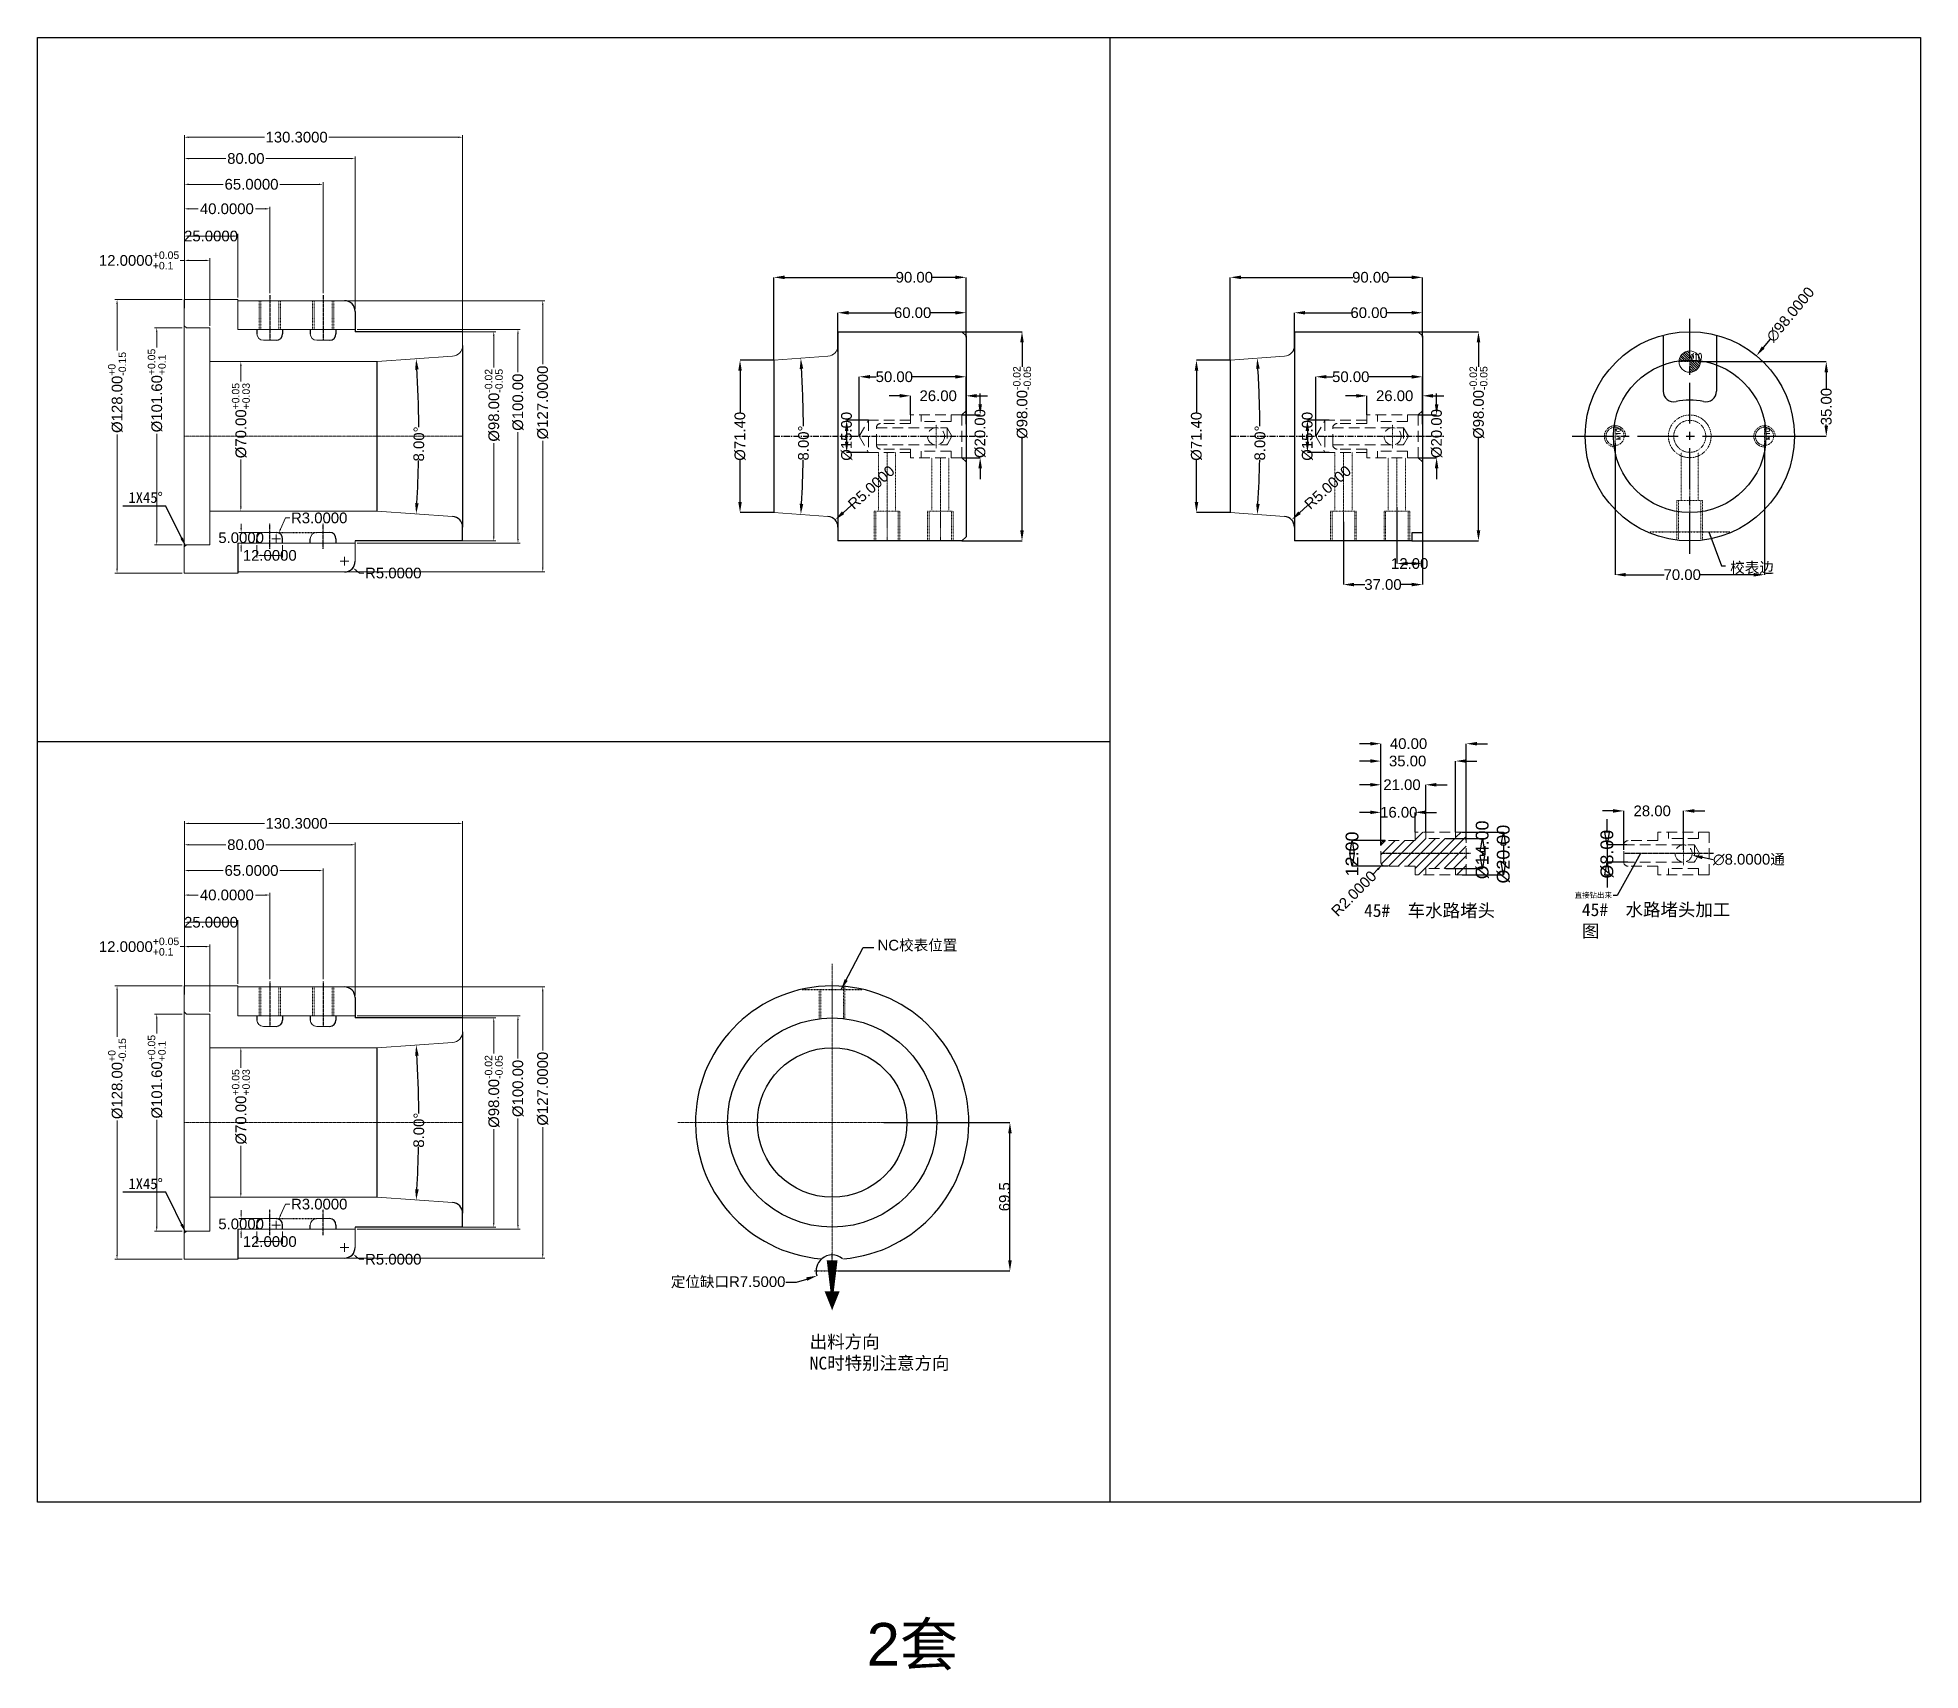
# Model space of a CAD drawing. Header units: inches. Extents: x -36 to 845, y -102 to 663.
import ezdxf

# ---------------------------------------------------------------- set-up
doc = ezdxf.new("R2010")
doc.units = ezdxf.units.IN
doc.header["$MEASUREMENT"] = 0
for name, pattern in [('CENTER', [0.6, 0.375, -0.075, 0.075, -0.075]), ('HIDDEN', [0.2, 0.1, -0.1]), ('HIDDENX2', [0.75, 0.5, -0.25])]:
    doc.linetypes.add(name, pattern=pattern)
for name, color, linetype, lineweight in [('cool', 153, 'HIDDEN', 9), ('dim', 82, 'Continuous', 9), ('epin', 13, 'Continuous', 9), ('screw', 33, 'Continuous', 13), ('虚线', 6, 'HIDDENX2', 13)]:
    doc.layers.add(name, color=color, linetype=linetype, lineweight=lineweight)
doc.layers.add('DEFAULT_2', color=8, linetype='HIDDEN')
doc.styles.get("Standard").update_dxf_attribs({"font": 'arial.ttf'})
doc.styles.add('TXT', font='txt.shx', dxfattribs={"bigfont": 'gbcbig.shx'})
doc.styles.add('TXT05', font='txt.shx', dxfattribs={"width": 0.5, "bigfont": 'gbcbig.shx'})
doc.dimstyles.new('ISO-25', dxfattribs={"dimtxt": 8, "dimasz": 6, "dimexe": 1.25, "dimexo": 0.625, "dimgap": 0, "dimtad": 1, "dimdsep": 46, "dimtxsty": 'Standard', "dimcen": 0, "dimclrd": 4, "dimclre": 4, "dimclrt": 6, "dimazin": 0, "dimtfac": 1, "dimtofl": 0, "dimtmove": 0, "dimatfit": 3, "dimfxl": 0, "dimarcsym": 0})
doc.dimstyles.get("Standard").update_dxf_attribs({"dimtxt": 0.18, "dimasz": 0.18, "dimexe": 0.18, "dimexo": 0.0625, "dimgap": 0.09, "dimtad": 0, "dimtih": 1, "dimtoh": 1, "dimdec": 4, "dimzin": 0, "dimdsep": 46, "dimtxsty": 'Standard', "dimcen": 0.09, "dimadec": 0, "dimazin": 0, "dimtfac": 1, "dimtdec": 4, "dimtofl": 0, "dimtmove": 0, "dimatfit": 3, "dimfxl": 0, "dimtolj": 1, "dimtzin": 0, "dimarcsym": 0})
doc.dimstyles.new('STANDARD$0', dxfattribs={"dimscale": 2, "dimtxt": 3, "dimasz": 3, "dimexe": 1.25, "dimexo": 0.625, "dimgap": 0.5, "dimtad": 0, "dimdsep": 46, "dimlunit": 6, "dimtxsty": 'Standard', "dimblk": 'CLOSEDBLANK', "dimcen": 0, "dimclrt": 2, "dimazin": 2, "dimtfac": 2, "dimtmove": 1, "dimatfit": 3, "dimfxl": 0, "dimtolj": 1, "dimtzin": 0, "dimarcsym": 0})

msp = doc.modelspace()

# ---------------------------------------------------------------- texts
at = {"attachment_point": 1}
for s, insert, char_height, width in [('{\\fSimSun|b0|i0|c134|p2;1X45%%D}', (6.11985, 450.11309), 5, 18.0007866), ('{\\fSimSun|b0|i0|c134|p2;45#  车水路堵头}', (584.77749, 257.24163), 6, 71.5305496), ('{\\fSimSun|b0|i0|c134|p2;45#  水路堵头加工图}', (686.79551, 257.62958), 6, 71.5305496), ('{\\fSimSun|b0|i0|c134|p2;1X45%%D}', (6.11985, 128.78967), 5, 18.0007866), ('{\\fSimSun|b0|i0|c134|p2;出料方向\\P\\C6;NC时特别注意方向}', (325.14767, 55.29642), 6, 97.108092)]:
    msp.add_mtext(s, dxfattribs=dict(at, insert=insert, char_height=char_height, width=width))
at = {"insert": (351.84411, -79.38052), "char_height": 20, "attachment_point": 1}
msp.add_mtext_dynamic_manual_height_columns('2{\\fSimSun|b0|i0|c134|p2;套}', width=336.4732113, gutter_width=1, heights=[0], dxfattribs=at)
at = {"layer": 'dim', "color": 4, "insert": (756.23382, 414.53149), "char_height": 5, "attachment_point": 4}
msp.add_mtext('\\A1;{\\fSimSun|b0|i0|c134|p2;校表边}', dxfattribs=at)
at = {"layer": 'dim'}
for s, insert, char_height, attachment_point in [('\\A1;{\\fSimSun|b0|i0|c134|p2;直接钻出来}', (700.86273, 261.26317), 2.5, 6), ('\\A1;NC{\\fSimSun|b0|i0|c134|p2;校表位置}', (356.93301, 237.73323), 5, 4)]:
    msp.add_mtext(s, dxfattribs=dict(at, insert=insert, char_height=char_height, attachment_point=attachment_point))

# ---------------------------------------------------------------- blocks, each defined once
blk = doc.blocks.new('screw_m10_g')
at = {"layer": 'screw', "color": 1, "linetype": 'CENTER', "ltscale": 0.310989}
for p, q in [((-5.5, 0), (5.5, 0)), ((0, -5.5), (0, 5.5))]:
    blk.add_line(p, q, dxfattribs=at)
at = {"layer": 'screw', "linetype": 'HIDDEN', "ltscale": 0.310989}
blk.add_circle((0, 0), 4.25, dxfattribs=at)
at = {"layer": 'screw', "color": 92, "linetype": 'HIDDEN', "ltscale": 0.310989}
blk.add_arc((0, 0), 5, 270, 180, dxfattribs=at)
at = {"layer": 'screw', "color": 6, "style": 'TXT'}
blk.add_text('M10', height=2, dxfattribs=at).set_placement((-1.7, -2.5))
blk = doc.blocks.new('*D108')
at = {"color": 4, "linetype": 'Continuous', "lineweight": -2, "transparency": 16777216}
for p, q in [((702.3, 473.27), (702.3, 411.46)), ((772.3, 473.02), (772.3, 411.46)), ((707.3, 411.46), (725.35, 411.46)), ((767.3, 411.46), (742.17, 411.46))]:
    blk.add_line(p, q, dxfattribs=at)
at = {"color": 4, "transparency": 16777216}
for points in [[(707.3, 412.29), (707.3, 410.63), (702.3, 411.46)], [(767.3, 412.29), (767.3, 410.63), (772.3, 411.46)]]:
    blk.add_solid(points, dxfattribs=at)
at = {"layer": 'Defpoints', "color": 0, "transparency": 16777216}
for p in [(702.3, 473.27), (772.3, 473.02), (772.3, 411.46)]:
    blk.add_point(p, dxfattribs=at)
at = {"color": 6, "transparency": 16777216, "insert": (733.76, 411.46), "char_height": 5, "attachment_point": 5}
blk.add_mtext('\\A1;70.00', dxfattribs=at)
blk = doc.blocks.new('*D137')
at = {"color": 4, "lineweight": -2, "ltscale": 0.5, "transparency": 16777216}
for p, q in [((359.82, 154.95), (418.93, 154.95)), ((418.93, 90.45), (418.93, 149.95)), ((338.38, 85.45), (418.93, 85.45))]:
    blk.add_line(p, q, dxfattribs=at)
at = {"color": 4, "ltscale": 0.5, "transparency": 16777216}
for points in [[(418.1, 149.95), (419.76, 149.95), (418.93, 154.95)], [(418.1, 90.45), (419.76, 90.45), (418.93, 85.45)]]:
    blk.add_solid(points, dxfattribs=at)
at = {"layer": 'Defpoints', "color": 0, "ltscale": 0.5, "transparency": 16777216}
for p in [(359.82, 154.95), (418.93, 154.95), (338.38, 85.45)]:
    blk.add_point(p, dxfattribs=at)
at = {"color": 6, "ltscale": 0.5, "transparency": 16777216, "insert": (416.38, 120.2), "char_height": 5, "attachment_point": 5, "rotation": 90}
blk.add_mtext('69.5', dxfattribs=at)
blk = doc.blocks.new('*D109')
at = {"color": 6, "lineweight": -2, "transparency": 16777216}
for p, q in [((313.98, 80.15), (318.98, 80.15)), ((318.98, 80.15), (323.75, 81.67))]:
    blk.add_line(p, q, dxfattribs=at)
blk.add_arc((335.66, 85.45), 7.5, 130.51757, 197.60936, dxfattribs=at)
at = {"color": 6, "transparency": 16777216}
blk.add_solid([(323.5, 82.46), (324, 80.87), (328.51, 83.18)], dxfattribs=at)
at = {"layer": 'Defpoints', "color": 0, "transparency": 16777216}
for p in [(328.51, 83.18), (335.66, 85.45)]:
    blk.add_point(p, dxfattribs=at)
at = {"color": 3, "transparency": 16777216, "insert": (286.95, 80.15), "char_height": 5, "attachment_point": 5}
blk.add_mtext('\\A1;{\\fSimSun|b0|i0|c134|p2;定位缺口}R7.5000', dxfattribs=at)
blk = doc.blocks.new('_ClosedBlank')
at = {"color": 0, "linetype": 'ByBlock', "lineweight": -2}
for p, q in [((-1, 0.17), (0, 0)), ((-1, 0.17), (-1, -0.17)), ((0, 0), (-1, -0.17))]:
    blk.add_line(p, q, dxfattribs=at)
blk = doc.blocks.new('*D110')
at = {"color": 6, "lineweight": -2, "transparency": 16777216}
for p, q in [((594.64, 286.94), (579.17, 286.94)), ((595.88, 274.94), (579.17, 274.94))]:
    blk.add_line(p, q, dxfattribs=at)
at = {"layer": 'Defpoints', "color": 0, "transparency": 16777216}
for p in [(594.64, 286.94), (579.17, 274.94), (595.88, 274.94)]:
    blk.add_point(p, dxfattribs=at)
at = {"color": 6, "lineweight": -2, "transparency": 16777216, "xscale": 6, "yscale": 6, "zscale": 6}
for p, rotation in [((579.17, 286.94), 90), ((579.17, 274.94), 270)]:
    blk.add_blockref('_ClosedBlank', p, dxfattribs=dict(at, rotation=rotation))
at = {"color": 4, "transparency": 16777216, "insert": (579.17, 280.71), "char_height": 6, "attachment_point": 5, "rotation": 90}
blk.add_mtext('\\A1;12.00', dxfattribs=at)
blk = doc.blocks.new('*D138')
at = {"color": 4, "lineweight": -2, "transparency": 16777216}
for p, q in [((587.64, 300.2), (582.64, 300.2)), ((592.64, 284.94), (592.64, 300.2)), ((608.64, 290.94), (608.64, 300.2)), ((613.64, 300.2), (618.64, 300.2))]:
    blk.add_line(p, q, dxfattribs=at)
at = {"color": 4, "transparency": 16777216}
for points in [[(587.64, 301.03), (587.64, 299.37), (592.64, 300.2)], [(613.64, 301.03), (613.64, 299.37), (608.64, 300.2)]]:
    blk.add_solid(points, dxfattribs=at)
at = {"layer": 'Defpoints', "color": 0, "transparency": 16777216}
for p in [(608.64, 300.2), (592.64, 284.94), (608.64, 290.94)]:
    blk.add_point(p, dxfattribs=at)
at = {"color": 6, "transparency": 16777216, "insert": (601.03, 300.2), "char_height": 5, "attachment_point": 5}
blk.add_mtext('\\A1;16.00', dxfattribs=at)
blk = doc.blocks.new('*D139')
at = {"color": 4, "lineweight": -2, "transparency": 16777216}
for p, q in [((587.64, 313.11), (582.64, 313.11)), ((592.64, 284.94), (592.64, 313.11)), ((613.64, 290.94), (613.64, 313.11)), ((618.64, 313.11), (623.64, 313.11))]:
    blk.add_line(p, q, dxfattribs=at)
at = {"color": 4, "transparency": 16777216}
for points in [[(587.64, 313.94), (587.64, 312.27), (592.64, 313.11)], [(618.64, 313.94), (618.64, 312.27), (613.64, 313.11)]]:
    blk.add_solid(points, dxfattribs=at)
at = {"layer": 'Defpoints', "color": 0, "transparency": 16777216}
for p in [(613.64, 313.11), (592.64, 284.94), (613.64, 290.94)]:
    blk.add_point(p, dxfattribs=at)
at = {"color": 6, "transparency": 16777216, "insert": (602.54, 313.11), "char_height": 5, "attachment_point": 5}
blk.add_mtext('\\A1;21.00', dxfattribs=at)
blk = doc.blocks.new('*D140')
at = {"color": 4, "lineweight": -2, "transparency": 16777216}
for p, q in [((587.64, 324.21), (582.64, 324.21)), ((592.64, 284.94), (592.64, 324.21)), ((627.64, 290.94), (627.64, 324.21)), ((632.64, 324.21), (637.64, 324.21))]:
    blk.add_line(p, q, dxfattribs=at)
at = {"color": 4, "transparency": 16777216}
for points in [[(587.64, 325.05), (587.64, 323.38), (592.64, 324.21)], [(632.64, 325.05), (632.64, 323.38), (627.64, 324.21)]]:
    blk.add_solid(points, dxfattribs=at)
at = {"layer": 'Defpoints', "color": 0, "transparency": 16777216}
for p in [(627.64, 324.21), (592.64, 284.94), (627.64, 290.94)]:
    blk.add_point(p, dxfattribs=at)
at = {"color": 6, "transparency": 16777216, "insert": (605.17, 324.21), "char_height": 5, "attachment_point": 5}
blk.add_mtext('\\A1;35.00', dxfattribs=at)
blk = doc.blocks.new('*D141')
at = {"color": 4, "lineweight": -2, "transparency": 16777216}
for p, q in [((587.64, 332.34), (582.64, 332.34)), ((592.64, 284.94), (592.64, 332.34)), ((632.64, 287.22), (632.64, 332.34)), ((637.64, 332.34), (642.64, 332.34))]:
    blk.add_line(p, q, dxfattribs=at)
at = {"color": 4, "transparency": 16777216}
for points in [[(587.64, 333.17), (587.64, 331.5), (592.64, 332.34)], [(637.64, 333.17), (637.64, 331.5), (632.64, 332.34)]]:
    blk.add_solid(points, dxfattribs=at)
at = {"layer": 'Defpoints', "color": 0, "transparency": 16777216}
for p in [(632.64, 332.34), (592.64, 284.94), (632.64, 287.22)]:
    blk.add_point(p, dxfattribs=at)
at = {"color": 6, "transparency": 16777216, "insert": (605.6, 332.34), "char_height": 5, "attachment_point": 5}
blk.add_mtext('\\A1;40.00', dxfattribs=at)
blk = doc.blocks.new('*D142')
at = {"color": 6, "lineweight": -2, "transparency": 16777216}
for p, q in [((622.99, 287.94), (640.17, 287.94)), ((622.99, 273.94), (640.17, 273.94)), ((640.17, 281.94), (640.17, 279.94))]:
    blk.add_line(p, q, dxfattribs=at)
at = {"layer": 'Defpoints', "color": 0, "transparency": 16777216}
for p in [(622.99, 287.94), (622.99, 273.94), (640.17, 273.94)]:
    blk.add_point(p, dxfattribs=at)
at = {"color": 6, "lineweight": -2, "transparency": 16777216, "xscale": 6, "yscale": 6, "zscale": 6}
for p, rotation in [((640.17, 287.94), 90), ((640.17, 273.94), 270)]:
    blk.add_blockref('_ClosedBlank', p, dxfattribs=dict(at, rotation=rotation))
at = {"color": 4, "transparency": 16777216, "insert": (640.17, 282.63), "char_height": 6, "attachment_point": 5, "rotation": 90}
blk.add_mtext('\\A1;%%c14.00', dxfattribs=at)
blk = doc.blocks.new('*D143')
at = {"color": 4, "lineweight": -2, "transparency": 16777216}
blk.add_line((748.33, 277.99), (743.21, 279.08), dxfattribs=at)
at = {"color": 4, "transparency": 16777216}
blk.add_solid([(743.38, 279.89), (743.04, 278.26), (738.32, 280.11)], dxfattribs=at)
at = {"layer": 'Defpoints', "color": 0, "transparency": 16777216}
for p in [(730.49, 281.77), (738.32, 280.11)]:
    blk.add_point(p, dxfattribs=at)
at = {"color": 6, "transparency": 16777216, "insert": (765, 277.99), "char_height": 5, "attachment_point": 5}
blk.add_mtext('\\A1;∅8.0000{\\fSimSun|b0|i0|c134|p2;通}', dxfattribs=at)
blk = doc.blocks.new('*D144')
at = {"color": 4, "lineweight": -2, "transparency": 16777216}
for p, q in [((701.4, 300.86), (696.4, 300.86)), ((706.4, 282.66), (706.4, 300.86)), ((734.4, 282.66), (734.4, 300.86)), ((739.4, 300.86), (744.4, 300.86))]:
    blk.add_line(p, q, dxfattribs=at)
at = {"color": 4, "transparency": 16777216}
for points in [[(701.4, 301.7), (701.4, 300.03), (706.4, 300.86)], [(739.4, 301.7), (739.4, 300.03), (734.4, 300.86)]]:
    blk.add_solid(points, dxfattribs=at)
at = {"layer": 'Defpoints', "color": 0, "transparency": 16777216}
for p in [(706.4, 300.86), (706.4, 282.66), (734.4, 282.66)]:
    blk.add_point(p, dxfattribs=at)
at = {"color": 6, "transparency": 16777216, "insert": (719.71, 300.86), "char_height": 5, "attachment_point": 5}
blk.add_mtext('\\A1;28.00', dxfattribs=at)
blk = doc.blocks.new('*D111')
at = {"color": 6, "lineweight": -2, "transparency": 16777216}
for p, q in [((698.59, 290.94), (698.59, 296.94)), ((707.8, 284.94), (698.59, 284.94)), ((698.59, 284.94), (698.59, 276.94)), ((708.23, 276.94), (698.59, 276.94)), ((698.59, 270.94), (698.59, 264.94))]:
    blk.add_line(p, q, dxfattribs=at)
at = {"layer": 'Defpoints', "color": 0, "transparency": 16777216}
for p in [(707.8, 284.94), (698.59, 276.94), (708.23, 276.94)]:
    blk.add_point(p, dxfattribs=at)
at = {"color": 6, "lineweight": -2, "transparency": 16777216, "xscale": 6, "yscale": 6, "zscale": 6}
for p, rotation in [((698.59, 284.94), 270), ((698.59, 276.94), 90)]:
    blk.add_blockref('_ClosedBlank', p, dxfattribs=dict(at, rotation=rotation))
at = {"color": 4, "transparency": 16777216, "insert": (698.59, 280.63), "char_height": 6, "attachment_point": 5, "rotation": 90}
blk.add_mtext('\\A1;%%c8.00', dxfattribs=at)
blk = doc.blocks.new('*D145')
at = {"color": 6, "lineweight": -2, "transparency": 16777216}
for p, q in [((630.7, 290.94), (650.05, 290.94)), ((650.05, 284.94), (650.05, 276.94)), ((630.7, 270.94), (650.05, 270.94))]:
    blk.add_line(p, q, dxfattribs=at)
at = {"layer": 'Defpoints', "color": 0, "transparency": 16777216}
for p in [(630.7, 290.94), (630.7, 270.94), (650.05, 270.94)]:
    blk.add_point(p, dxfattribs=at)
at = {"color": 6, "lineweight": -2, "transparency": 16777216, "xscale": 6, "yscale": 6, "zscale": 6}
for p, rotation in [((650.05, 290.94), 90), ((650.05, 270.94), 270)]:
    blk.add_blockref('_ClosedBlank', p, dxfattribs=dict(at, rotation=rotation))
at = {"color": 4, "transparency": 16777216, "insert": (650.05, 280.63), "char_height": 6, "attachment_point": 5, "rotation": 90}
blk.add_mtext('\\A1;%%c20.00', dxfattribs=at)
blk = doc.blocks.new('*D146')
at = {"color": 6, "lineweight": -2, "transparency": 16777216}
blk.add_line((589.01, 271.26), (591.12, 273.39), dxfattribs=at)
at = {"color": 6, "transparency": 16777216}
blk.add_solid([(590.76, 273.75), (591.47, 273.04), (593.23, 275.52)], dxfattribs=at)
at = {"layer": 'Defpoints', "color": 0, "transparency": 16777216}
for p in [(593.23, 275.52), (594.64, 276.94)]:
    blk.add_point(p, dxfattribs=at)
at = {"color": 4, "transparency": 16777216, "insert": (580.02, 262.2), "char_height": 5, "attachment_point": 5, "rotation": 45.25651}
blk.add_mtext('\\A1;R2.0000', dxfattribs=at)
blk = doc.blocks.new('*D112')
at = {"color": 4, "linetype": 'Continuous', "lineweight": -2, "transparency": 16777216}
for p, q in [((338.36, 516.05), (338.36, 534.14)), ((343.36, 534.14), (364.92, 534.14)), ((393.36, 534.14), (381.81, 534.14)), ((398.36, 522.77), (398.36, 534.14))]:
    blk.add_line(p, q, dxfattribs=at)
at = {"color": 4, "transparency": 16777216}
for points in [[(343.36, 534.97), (343.36, 533.31), (338.36, 534.14)], [(393.36, 534.97), (393.36, 533.31), (398.36, 534.14)]]:
    blk.add_solid(points, dxfattribs=at)
at = {"layer": 'Defpoints', "color": 0, "transparency": 16777216}
for p in [(338.36, 534.14), (398.36, 522.77), (338.36, 516.05)]:
    blk.add_point(p, dxfattribs=at)
at = {"color": 6, "transparency": 16777216, "insert": (373.36, 534.14), "char_height": 5, "attachment_point": 5}
blk.add_mtext('\\A1;60.00', dxfattribs=at)
blk = doc.blocks.new('*D113')
at = {"color": 4, "linetype": 'Continuous', "lineweight": -2, "transparency": 16777216}
for p, q in [((308.36, 511.97), (308.36, 550.72)), ((313.36, 550.72), (365.73, 550.72)), ((393.36, 550.72), (382.58, 550.72)), ((398.36, 522.77), (398.36, 550.72))]:
    blk.add_line(p, q, dxfattribs=at)
at = {"color": 4, "transparency": 16777216}
for points in [[(313.36, 551.55), (313.36, 549.88), (308.36, 550.72)], [(393.36, 551.55), (393.36, 549.88), (398.36, 550.72)]]:
    blk.add_solid(points, dxfattribs=at)
at = {"layer": 'Defpoints', "color": 0, "transparency": 16777216}
for p in [(308.36, 550.72), (398.36, 522.77), (308.36, 511.97)]:
    blk.add_point(p, dxfattribs=at)
at = {"color": 6, "transparency": 16777216, "insert": (374.15, 550.72), "char_height": 5, "attachment_point": 5}
blk.add_mtext('\\A1;90.00', dxfattribs=at)
blk = doc.blocks.new('*D114')
at = {"color": 4, "linetype": 'Continuous', "lineweight": -2, "transparency": 16777216}
for p, q in [((396.36, 525.27), (424.59, 525.27)), ((424.59, 520.27), (424.59, 508.79)), ((424.59, 432.27), (424.59, 475.37)), ((396.36, 427.27), (424.59, 427.27))]:
    blk.add_line(p, q, dxfattribs=at)
at = {"color": 4, "transparency": 16777216}
for points in [[(423.75, 520.27), (425.42, 520.27), (424.59, 525.27)], [(423.75, 432.27), (425.42, 432.27), (424.59, 427.27)]]:
    blk.add_solid(points, dxfattribs=at)
at = {"layer": 'Defpoints', "color": 0, "transparency": 16777216}
for p in [(396.36, 525.27), (396.36, 427.27), (424.59, 427.27)]:
    blk.add_point(p, dxfattribs=at)
at = {"color": 6, "transparency": 16777216, "insert": (424.59, 492.08), "char_height": 5, "attachment_point": 5, "rotation": 90}
blk.add_mtext('\\A1;%%C98.00{\\H0.7x;\\S-0.02^ -0.05;}', dxfattribs=at)
blk = doc.blocks.new('*D115')
at = {"color": 4, "lineweight": -2, "transparency": 16777216}
for p, q in [((367.36, 495.24), (362.36, 495.24)), ((372.36, 486.27), (372.36, 495.24)), ((398.36, 488.27), (398.36, 495.24)), ((403.36, 495.24), (408.36, 495.24))]:
    blk.add_line(p, q, dxfattribs=at)
at = {"color": 4, "transparency": 16777216}
for points in [[(367.36, 496.07), (367.36, 494.4), (372.36, 495.24)], [(403.36, 496.07), (403.36, 494.4), (398.36, 495.24)]]:
    blk.add_solid(points, dxfattribs=at)
at = {"layer": 'Defpoints', "color": 0, "transparency": 16777216}
for p in [(372.36, 495.24), (372.36, 486.27), (398.36, 488.27)]:
    blk.add_point(p, dxfattribs=at)
at = {"color": 6, "transparency": 16777216, "insert": (385.33, 495.24), "char_height": 5, "attachment_point": 5}
blk.add_mtext('\\A1;26.00', dxfattribs=at)
blk = doc.blocks.new('*D116')
at = {"color": 4, "lineweight": -2, "transparency": 16777216}
for p, q in [((352.69, 483.77), (342.46, 483.77)), ((342.46, 478.77), (342.46, 473.77)), ((352.69, 468.77), (342.46, 468.77))]:
    blk.add_line(p, q, dxfattribs=at)
at = {"color": 4, "transparency": 16777216}
for points in [[(341.63, 478.77), (343.29, 478.77), (342.46, 483.77)], [(341.63, 473.77), (343.29, 473.77), (342.46, 468.77)]]:
    blk.add_solid(points, dxfattribs=at)
at = {"layer": 'Defpoints', "color": 0, "transparency": 16777216}
for p in [(352.69, 483.77), (342.46, 468.77), (352.69, 468.77)]:
    blk.add_point(p, dxfattribs=at)
at = {"color": 6, "transparency": 16777216, "insert": (342.46, 476.27), "char_height": 5, "attachment_point": 5, "rotation": 90}
blk.add_mtext('\\A1;%%c15.00', dxfattribs=at)
blk = doc.blocks.new('*D117')
at = {"color": 4, "lineweight": -2, "transparency": 16777216}
for p, q in [((348.36, 476.27), (348.36, 504.15)), ((353.36, 504.15), (356.35, 504.15)), ((393.36, 504.15), (373.21, 504.15)), ((398.36, 481.95), (398.36, 504.15))]:
    blk.add_line(p, q, dxfattribs=at)
at = {"color": 4, "transparency": 16777216}
for points in [[(353.36, 504.98), (353.36, 503.32), (348.36, 504.15)], [(393.36, 504.98), (393.36, 503.32), (398.36, 504.15)]]:
    blk.add_solid(points, dxfattribs=at)
at = {"layer": 'Defpoints', "color": 0, "transparency": 16777216}
for p in [(348.36, 504.15), (348.36, 476.27), (398.36, 481.95)]:
    blk.add_point(p, dxfattribs=at)
at = {"color": 6, "transparency": 16777216, "insert": (364.78, 504.15), "char_height": 5, "attachment_point": 5}
blk.add_mtext('\\A1;50.00', dxfattribs=at)
blk = doc.blocks.new('*D147')
at = {"color": 4, "lineweight": -2, "transparency": 16777216}
for p, q in [((404.99, 491.27), (404.99, 496.27)), ((396.36, 486.27), (404.99, 486.27)), ((396.36, 466.27), (404.99, 466.27)), ((404.99, 461.27), (404.99, 456.27))]:
    blk.add_line(p, q, dxfattribs=at)
at = {"color": 4, "transparency": 16777216}
for points in [[(404.16, 491.27), (405.82, 491.27), (404.99, 486.27)], [(404.16, 461.27), (405.82, 461.27), (404.99, 466.27)]]:
    blk.add_solid(points, dxfattribs=at)
at = {"layer": 'Defpoints', "color": 0, "transparency": 16777216}
for p in [(396.36, 486.27), (396.36, 466.27), (404.99, 466.27)]:
    blk.add_point(p, dxfattribs=at)
at = {"color": 6, "transparency": 16777216, "insert": (404.99, 477.56), "char_height": 5, "attachment_point": 5, "rotation": 90}
blk.add_mtext('\\A1;%%c20.00', dxfattribs=at)
blk = doc.blocks.new('*D131')
at = {"color": 4, "linetype": 'Continuous', "lineweight": -2, "transparency": 16777216}
for p, q in [((741.7, 511.27), (801.24, 511.27)), ((801.24, 506.27), (801.24, 498.63)), ((757.45, 476.27), (801.24, 476.27)), ((801.24, 481.27), (801.24, 481.77))]:
    blk.add_line(p, q, dxfattribs=at)
at = {"color": 4, "transparency": 16777216}
for points in [[(800.4, 506.27), (802.07, 506.27), (801.24, 511.27)], [(800.4, 481.27), (802.07, 481.27), (801.24, 476.27)]]:
    blk.add_solid(points, dxfattribs=at)
at = {"layer": 'Defpoints', "color": 0, "transparency": 16777216}
for p in [(741.7, 511.27), (757.45, 476.27), (801.24, 476.27)]:
    blk.add_point(p, dxfattribs=at)
at = {"color": 6, "transparency": 16777216, "insert": (801.24, 490.2), "char_height": 5, "attachment_point": 5, "rotation": 90}
blk.add_mtext('\\A1;35.00', dxfattribs=at)
blk = doc.blocks.new('*D95')
at = {"color": 1, "lineweight": 0, "transparency": 16777216}
for p, q in [((31.29, 527.07), (18.37, 527.07)), ((31.29, 425.47), (18.37, 425.47))]:
    blk.add_line(p, q, dxfattribs=at)
at = {"color": 0, "lineweight": 0, "transparency": 16777216}
for p, q in [((19.37, 525.07), (19.37, 517.93)), ((19.37, 427.47), (19.37, 477.51))]:
    blk.add_line(p, q, dxfattribs=at)
at = {"color": 0, "transparency": 16777216}
for points in [[(19.04, 525.07), (19.71, 525.07), (19.37, 527.07)], [(19.04, 427.47), (19.71, 427.47), (19.37, 425.47)]]:
    blk.add_solid(points, dxfattribs=at)
at = {"layer": 'Defpoints', "color": 0, "transparency": 16777216}
for p in [(32.29, 527.07), (19.37, 425.47), (32.29, 425.47)]:
    blk.add_point(p, dxfattribs=at)
at = {"color": 0, "lineweight": 0, "transparency": 16777216, "insert": (19.37, 497.72), "char_height": 5, "attachment_point": 5, "rotation": 90}
blk.add_mtext('\\A1;%%C101.60{\\H0.7x;\\S+0.05^ +0.1;}', dxfattribs=at)
blk = doc.blocks.new('*D96')
at = {"color": 0, "lineweight": 0, "transparency": 16777216}
for p, q in [((32.29, 558.64), (30.29, 558.64)), ((42.29, 558.64), (34.29, 558.64))]:
    blk.add_line(p, q, dxfattribs=at)
at = {"color": 1, "lineweight": 0, "transparency": 16777216}
for p, q in [((32.29, 536.27), (32.29, 559.64)), ((44.29, 528.07), (44.29, 559.64))]:
    blk.add_line(p, q, dxfattribs=at)
at = {"color": 0, "transparency": 16777216}
for points in [[(34.29, 558.98), (34.29, 558.31), (32.29, 558.64)], [(42.29, 558.98), (42.29, 558.31), (44.29, 558.64)]]:
    blk.add_solid(points, dxfattribs=at)
at = {"layer": 'Defpoints', "color": 0, "transparency": 16777216}
for p in [(44.29, 558.64), (32.29, 535.27), (44.29, 527.07)]:
    blk.add_point(p, dxfattribs=at)
at = {"color": 0, "lineweight": 0, "transparency": 16777216, "insert": (11.09, 558.64), "char_height": 5, "attachment_point": 5}
blk.add_mtext('\\A1;12.0000{\\H0.7x;\\S+0.05^ +0.1;}', dxfattribs=at)
blk = doc.blocks.new('*D97')
at = {"color": 1, "lineweight": 0, "transparency": 16777216}
for p, q in [((32.29, 536.27), (32.29, 595.27)), ((97.29, 543.35), (97.29, 595.27))]:
    blk.add_line(p, q, dxfattribs=at)
at = {"color": 0, "lineweight": 0, "transparency": 16777216}
for p, q in [((34.29, 594.27), (50.44, 594.27)), ((95.29, 594.27), (77.09, 594.27))]:
    blk.add_line(p, q, dxfattribs=at)
at = {"color": 0, "transparency": 16777216}
for points in [[(34.29, 594.6), (34.29, 593.93), (32.29, 594.27)], [(95.29, 594.6), (95.29, 593.93), (97.29, 594.27)]]:
    blk.add_solid(points, dxfattribs=at)
at = {"layer": 'Defpoints', "color": 0, "transparency": 16777216}
for p in [(97.29, 594.27), (97.29, 542.35), (32.29, 535.27)]:
    blk.add_point(p, dxfattribs=at)
at = {"color": 0, "lineweight": 0, "transparency": 16777216, "insert": (63.76, 594.27), "char_height": 5, "attachment_point": 5}
blk.add_mtext('\\A1;65.0000', dxfattribs=at)
blk = doc.blocks.new('*D98')
at = {"color": 1, "lineweight": 0, "transparency": 16777216}
for p, q in [((31.29, 540.27), (-0.22, 540.27)), ((31.29, 412.27), (-0.22, 412.27))]:
    blk.add_line(p, q, dxfattribs=at)
at = {"color": 0, "lineweight": 0, "transparency": 16777216}
for p, q in [((0.78, 538.27), (0.78, 516.48)), ((0.78, 414.27), (0.78, 477.17))]:
    blk.add_line(p, q, dxfattribs=at)
at = {"color": 0, "transparency": 16777216}
for points in [[(0.45, 538.27), (1.11, 538.27), (0.78, 540.27)], [(0.45, 414.27), (1.11, 414.27), (0.78, 412.27)]]:
    blk.add_solid(points, dxfattribs=at)
at = {"layer": 'Defpoints', "color": 0, "transparency": 16777216}
for p in [(32.29, 540.27), (0.78, 412.27), (32.29, 412.27)]:
    blk.add_point(p, dxfattribs=at)
at = {"color": 0, "lineweight": 0, "transparency": 16777216, "insert": (0.78, 496.82), "char_height": 5, "attachment_point": 5, "rotation": 90}
blk.add_mtext('\\A1;%%C128.00{\\H0.7x;\\S+0^ -0.15;}', dxfattribs=at)
blk = doc.blocks.new('*D99')
at = {"color": 1, "lineweight": 0, "transparency": 16777216}
for p, q in [((45.29, 511.27), (59.75, 511.27)), ((45.29, 441.27), (59.75, 441.27))]:
    blk.add_line(p, q, dxfattribs=at)
at = {"color": 0, "lineweight": 0, "transparency": 16777216}
for p, q in [((58.75, 509.27), (58.75, 501.88)), ((58.75, 443.27), (58.75, 465.35))]:
    blk.add_line(p, q, dxfattribs=at)
at = {"color": 0, "transparency": 16777216}
for points in [[(58.42, 509.27), (59.09, 509.27), (58.75, 511.27)], [(58.42, 443.27), (59.09, 443.27), (58.75, 441.27)]]:
    blk.add_solid(points, dxfattribs=at)
at = {"layer": 'Defpoints', "color": 0, "transparency": 16777216}
for p in [(44.29, 511.27), (44.29, 441.27), (58.75, 441.27)]:
    blk.add_point(p, dxfattribs=at)
at = {"color": 0, "lineweight": 0, "transparency": 16777216, "insert": (58.75, 483.62), "char_height": 5, "attachment_point": 5, "rotation": 90}
blk.add_mtext('\\A1;%%C70.00{\\H0.7x;\\S+0.05^ +0.03;}', dxfattribs=at)
blk = doc.blocks.new('*D100')
at = {"color": 1, "lineweight": 0, "transparency": 16777216}
for p, q in [((66.29, 425.27), (66.29, 419.5)), ((78.29, 425.27), (78.29, 419.5))]:
    blk.add_line(p, q, dxfattribs=at)
at = {"color": 0, "lineweight": 0, "transparency": 16777216}
blk.add_line((68.29, 420.5), (76.29, 420.5), dxfattribs=at)
at = {"color": 0, "transparency": 16777216}
for points in [[(68.29, 420.84), (68.29, 420.17), (66.29, 420.5)], [(76.29, 420.84), (76.29, 420.17), (78.29, 420.5)]]:
    blk.add_solid(points, dxfattribs=at)
at = {"layer": 'Defpoints', "color": 0, "transparency": 16777216}
for p in [(66.29, 426.27), (78.29, 426.27), (78.29, 420.5)]:
    blk.add_point(p, dxfattribs=at)
at = {"color": 0, "lineweight": 0, "transparency": 16777216, "insert": (72.29, 420.5), "char_height": 5, "attachment_point": 5}
blk.add_mtext('\\A1;12.0000', dxfattribs=at)
blk = doc.blocks.new('*D101')
at = {"color": 0, "lineweight": 0, "transparency": 16777216}
for p, q in [((79.7, 438.04), (77.34, 432.83)), ((81.7, 438.04), (79.7, 438.04))]:
    blk.add_line(p, q, dxfattribs=at)
at = {"color": 1, "lineweight": 0, "transparency": 16777216}
for p, q in [((73.29, 428.27), (77.29, 428.27)), ((75.29, 426.27), (75.29, 430.27))]:
    blk.add_line(p, q, dxfattribs=at)
at = {"color": 0, "transparency": 16777216}
blk.add_solid([(77.04, 432.97), (77.65, 432.69), (76.52, 431.01)], dxfattribs=at)
at = {"layer": 'Defpoints', "color": 0, "transparency": 16777216}
for p in [(75.29, 428.27), (76.52, 431.01)]:
    blk.add_point(p, dxfattribs=at)
at = {"color": 0, "lineweight": 0, "transparency": 16777216, "insert": (95.46, 438.04), "char_height": 5, "attachment_point": 5}
blk.add_mtext('\\A1;R3.0000', dxfattribs=at)
blk = doc.blocks.new('*D132')
at = {"color": 1, "lineweight": 0, "transparency": 16777216}
for p, q in [((32.29, 536.27), (32.29, 571.04)), ((57.29, 541.27), (57.29, 571.04))]:
    blk.add_line(p, q, dxfattribs=at)
at = {"color": 0, "lineweight": 0, "transparency": 16777216}
blk.add_line((55.29, 570.04), (34.29, 570.04), dxfattribs=at)
at = {"color": 0, "transparency": 16777216}
for points in [[(34.29, 570.38), (34.29, 569.71), (32.29, 570.04)], [(55.29, 570.38), (55.29, 569.71), (57.29, 570.04)]]:
    blk.add_solid(points, dxfattribs=at)
at = {"layer": 'Defpoints', "color": 0, "transparency": 16777216}
for p in [(32.29, 570.04), (57.29, 540.27), (32.29, 535.27)]:
    blk.add_point(p, dxfattribs=at)
at = {"color": 0, "lineweight": 0, "transparency": 16777216, "insert": (44.79, 570.04), "char_height": 5, "attachment_point": 5}
blk.add_mtext('\\A1;25.0000', dxfattribs=at)
blk = doc.blocks.new('*D133')
at = {"color": 1, "lineweight": 0, "transparency": 16777216}
for p, q in [((32.29, 551.96), (32.29, 583.8)), ((72.29, 543.35), (72.29, 583.8))]:
    blk.add_line(p, q, dxfattribs=at)
at = {"color": 0, "lineweight": 0, "transparency": 16777216}
for p, q in [((34.29, 582.8), (38.79, 582.8)), ((70.29, 582.8), (65.61, 582.8))]:
    blk.add_line(p, q, dxfattribs=at)
at = {"color": 0, "transparency": 16777216}
for points in [[(34.29, 583.14), (34.29, 582.47), (32.29, 582.8)], [(70.29, 583.14), (70.29, 582.47), (72.29, 582.8)]]:
    blk.add_solid(points, dxfattribs=at)
at = {"layer": 'Defpoints', "color": 0, "transparency": 16777216}
for p in [(32.29, 582.8), (32.29, 550.96), (72.29, 542.35)]:
    blk.add_point(p, dxfattribs=at)
at = {"color": 0, "lineweight": 0, "transparency": 16777216, "insert": (52.2, 582.8), "char_height": 5, "attachment_point": 5}
blk.add_mtext('\\A1;40.0000', dxfattribs=at)
blk = doc.blocks.new('*D102')
at = {"color": 1, "lineweight": 0, "transparency": 16777216}
for p, q in [((108.29, 539.77), (201.15, 539.77)), ((108.29, 412.77), (201.15, 412.77))]:
    blk.add_line(p, q, dxfattribs=at)
at = {"color": 0, "lineweight": 0, "transparency": 16777216}
for p, q in [((200.15, 537.77), (200.15, 510.08)), ((200.15, 414.77), (200.15, 474.13))]:
    blk.add_line(p, q, dxfattribs=at)
at = {"color": 0, "transparency": 16777216}
for points in [[(199.81, 537.77), (200.48, 537.77), (200.15, 539.77)], [(199.81, 414.77), (200.48, 414.77), (200.15, 412.77)]]:
    blk.add_solid(points, dxfattribs=at)
at = {"layer": 'Defpoints', "color": 0, "transparency": 16777216}
for p in [(107.29, 539.77), (107.29, 412.77), (200.15, 412.77)]:
    blk.add_point(p, dxfattribs=at)
at = {"color": 0, "lineweight": 0, "transparency": 16777216, "insert": (200.15, 492.11), "char_height": 5, "attachment_point": 5, "rotation": 90}
blk.add_mtext('\\A1;%%c127.0000', dxfattribs=at)
blk = doc.blocks.new('*D103')
at = {"color": 0, "lineweight": 0, "transparency": 16777216}
for p, q in [((58.89, 433.27), (58.89, 435.27)), ((58.89, 424.27), (58.89, 422.27))]:
    blk.add_line(p, q, dxfattribs=at)
at = {"color": 1, "lineweight": 0, "transparency": 16777216}
for p, q in [((68.86, 431.27), (57.89, 431.27)), ((68.86, 426.27), (57.89, 426.27))]:
    blk.add_line(p, q, dxfattribs=at)
at = {"color": 0, "transparency": 16777216}
for points in [[(58.56, 433.27), (59.22, 433.27), (58.89, 431.27)], [(58.56, 424.27), (59.22, 424.27), (58.89, 426.27)]]:
    blk.add_solid(points, dxfattribs=at)
at = {"layer": 'Defpoints', "color": 0, "transparency": 16777216}
for p in [(58.89, 426.27), (69.86, 431.27), (69.86, 426.27)]:
    blk.add_point(p, dxfattribs=at)
at = {"color": 0, "lineweight": 0, "transparency": 16777216, "insert": (58.89, 428.77), "char_height": 5, "attachment_point": 5}
blk.add_mtext('\\A1;5.0000', dxfattribs=at)
blk = doc.blocks.new('*D134')
at = {"color": 1, "lineweight": 0, "transparency": 16777216}
for p, q in [((105.29, 417.77), (109.29, 417.77)), ((107.29, 415.77), (107.29, 419.77))]:
    blk.add_line(p, q, dxfattribs=at)
at = {"color": 0, "lineweight": 0, "transparency": 16777216}
for p, q in [((114.38, 412.23), (112.81, 413.46)), ((116.38, 412.23), (114.38, 412.23))]:
    blk.add_line(p, q, dxfattribs=at)
at = {"color": 0, "transparency": 16777216}
blk.add_solid([(113.01, 413.72), (112.6, 413.2), (111.23, 414.69)], dxfattribs=at)
at = {"layer": 'Defpoints', "color": 0, "transparency": 16777216}
for p in [(107.29, 417.77), (111.23, 414.69)]:
    blk.add_point(p, dxfattribs=at)
at = {"color": 0, "lineweight": 0, "transparency": 16777216, "insert": (130.14, 412.23), "char_height": 5, "attachment_point": 5}
blk.add_mtext('\\A1;R5.0000', dxfattribs=at)
blk = doc.blocks.new('*D104')
at = {"color": 1, "lineweight": 0, "transparency": 16777216}
for p, q in [((156.44, 525.27), (178.2, 525.27)), ((154.42, 427.27), (178.2, 427.27))]:
    blk.add_line(p, q, dxfattribs=at)
at = {"color": 0, "lineweight": 0, "transparency": 16777216}
for p, q in [((177.2, 523.27), (177.2, 508.53)), ((177.2, 429.27), (177.2, 473.1))]:
    blk.add_line(p, q, dxfattribs=at)
at = {"color": 0, "transparency": 16777216}
for points in [[(176.87, 523.27), (177.53, 523.27), (177.2, 525.27)], [(176.87, 429.27), (177.53, 429.27), (177.2, 427.27)]]:
    blk.add_solid(points, dxfattribs=at)
at = {"layer": 'Defpoints', "color": 0, "transparency": 16777216}
for p in [(155.44, 525.27), (153.42, 427.27), (177.2, 427.27)]:
    blk.add_point(p, dxfattribs=at)
at = {"color": 0, "lineweight": 0, "transparency": 16777216, "insert": (177.2, 490.81), "char_height": 5, "attachment_point": 5, "rotation": 90}
blk.add_mtext('\\A1;%%C98.00{\\H0.7x;\\S-0.02^ -0.05;}', dxfattribs=at)
blk = doc.blocks.new('*D105')
at = {"color": 1, "lineweight": 0, "transparency": 16777216}
for p, q in [((32.29, 536.27), (32.29, 617.33)), ((162.59, 525.44), (162.59, 617.33))]:
    blk.add_line(p, q, dxfattribs=at)
at = {"color": 0, "lineweight": 0, "transparency": 16777216}
for p, q in [((34.29, 616.33), (69.86, 616.33)), ((160.59, 616.33), (99.9, 616.33))]:
    blk.add_line(p, q, dxfattribs=at)
at = {"color": 0, "transparency": 16777216}
for points in [[(34.29, 616.66), (34.29, 616), (32.29, 616.33)], [(160.59, 616.66), (160.59, 616), (162.59, 616.33)]]:
    blk.add_solid(points, dxfattribs=at)
at = {"layer": 'Defpoints', "color": 0, "transparency": 16777216}
for p in [(162.59, 616.33), (32.29, 535.27), (162.59, 524.44)]:
    blk.add_point(p, dxfattribs=at)
at = {"color": 0, "lineweight": 0, "transparency": 16777216, "insert": (84.88, 616.33), "char_height": 5, "attachment_point": 5}
blk.add_mtext('\\A1;130.3000', dxfattribs=at)
blk = doc.blocks.new('*D106')
at = {"color": 1, "lineweight": 0, "transparency": 16777216}
for p, q in [((113.29, 526.27), (189.54, 526.27)), ((113.29, 426.27), (189.54, 426.27))]:
    blk.add_line(p, q, dxfattribs=at)
at = {"color": 0, "lineweight": 0, "transparency": 16777216}
for p, q in [((188.54, 524.27), (188.54, 506.33)), ((188.54, 428.27), (188.54, 478.15))]:
    blk.add_line(p, q, dxfattribs=at)
at = {"color": 0, "transparency": 16777216}
for points in [[(188.2, 524.27), (188.87, 524.27), (188.54, 526.27)], [(188.2, 428.27), (188.87, 428.27), (188.54, 426.27)]]:
    blk.add_solid(points, dxfattribs=at)
at = {"layer": 'Defpoints', "color": 0, "transparency": 16777216}
for p in [(112.29, 526.27), (112.29, 426.27), (188.54, 426.27)]:
    blk.add_point(p, dxfattribs=at)
at = {"color": 0, "lineweight": 0, "transparency": 16777216, "insert": (188.54, 492.24), "char_height": 5, "attachment_point": 5, "rotation": 90}
blk.add_mtext('\\A1;%%c100.00', dxfattribs=at)
blk = doc.blocks.new('*D135')
at = {"color": 1, "lineweight": 0, "transparency": 16777216}
for p, q in [((32.29, 598.43), (32.29, 607.34)), ((112.29, 535.77), (112.29, 607.34))]:
    blk.add_line(p, q, dxfattribs=at)
at = {"color": 0, "lineweight": 0, "transparency": 16777216}
for p, q in [((34.29, 606.34), (51.67, 606.34)), ((110.29, 606.34), (70.53, 606.34))]:
    blk.add_line(p, q, dxfattribs=at)
at = {"color": 0, "transparency": 16777216}
for points in [[(34.29, 606.67), (34.29, 606.01), (32.29, 606.34)], [(110.29, 606.67), (110.29, 606.01), (112.29, 606.34)]]:
    blk.add_solid(points, dxfattribs=at)
at = {"layer": 'Defpoints', "color": 0, "transparency": 16777216}
for p in [(32.29, 606.34), (32.29, 597.43), (112.29, 534.77)]:
    blk.add_point(p, dxfattribs=at)
at = {"color": 0, "lineweight": 0, "transparency": 16777216, "insert": (61.1, 606.34), "char_height": 5, "attachment_point": 5}
blk.add_mtext('\\A1;80.00', dxfattribs=at)
blk = doc.blocks.new('*D107')
at = {"color": 4, "linetype": 'Continuous', "lineweight": -2, "transparency": 16777216}
for p, q in [((308.36, 511.97), (292.53, 511.97)), ((292.53, 506.97), (292.53, 487.42)), ((292.53, 445.57), (292.53, 465.12)), ((308.36, 440.57), (292.53, 440.57))]:
    blk.add_line(p, q, dxfattribs=at)
at = {"color": 4, "transparency": 16777216}
for points in [[(291.69, 506.97), (293.36, 506.97), (292.53, 511.97)], [(291.69, 445.57), (293.36, 445.57), (292.53, 440.57)]]:
    blk.add_solid(points, dxfattribs=at)
at = {"layer": 'Defpoints', "color": 0, "transparency": 16777216}
for p in [(308.36, 511.97), (292.53, 440.57), (308.36, 440.57)]:
    blk.add_point(p, dxfattribs=at)
at = {"color": 6, "transparency": 16777216, "insert": (292.53, 476.27), "char_height": 5, "attachment_point": 5, "rotation": 90}
blk.add_mtext('\\A1;%%c71.40', dxfattribs=at)
blk = doc.blocks.new('epin_ejp_10')
at = {"layer": 'epin'}
h = blk.add_hatch(dxfattribs=at)
h.set_pattern_fill('_ANSI31', color=123, scale=0.25, angle=90, style=0)
h.set_pattern_definition([(135, (-3501.19435, 375.4519), (-0.561266, -0.561266), [])])
h.paths.add_polyline_path([(0, 5, 0.414214), (-5, 0), (0, 0)])
h.paths.add_polyline_path([(5, 0), (0, 0), (0, -5, 0.414214)])
at = {"layer": 'epin', "color": 1, "linetype": 'CENTER', "ltscale": 0.310989}
for p, q in [((-5.5, 0), (5.5, 0)), ((0, -5.5), (0, 5.5))]:
    blk.add_line(p, q, dxfattribs=at)
at = {"layer": 'epin'}
blk.add_circle((0, 0), 5, dxfattribs=at)
at = {"layer": 'epin', "color": 6, "style": 'TXT05', "width": 0.5}
blk.add_text('%%c10', height=3.5, dxfattribs=at).set_placement((0.2, 0.5))
blk = doc.blocks.new('*D136')
at = {"color": 4, "lineweight": -2, "transparency": 16777216}
for start, end in [(0.46801, 3.44916), (356.55084, 358.74478)]:
    blk.add_arc((-377.94, 476.27), 520.07, start, end, dxfattribs=at)
at = {"color": 4, "transparency": 16777216}
for points in [[(140.37, 507.51), (142.03, 507.61), (140.87, 512.55)], [(142.03, 444.93), (140.37, 445.04), (140.87, 439.99)]]:
    blk.add_solid(points, dxfattribs=at)
at = {"layer": 'Defpoints', "color": 0, "transparency": 16777216}
for p in [(157.94, 513.74), (122.59, 511.27), (142, 488.37), (122.59, 441.27), (157.94, 438.8)]:
    blk.add_point(p, dxfattribs=at)
at = {"color": 6, "transparency": 16777216, "insert": (142.13, 472.7), "char_height": 5, "attachment_point": 5, "rotation": 89.6064}
blk.add_mtext('\\A1;8.00°', dxfattribs=at)
blk = doc.blocks.new('*D118')
at = {"color": 4, "lineweight": -2, "transparency": 16777216}
for start, end in [(0.51213, 3.45373), (356.54627, 358.8032)]:
    blk.add_arc((-202.16, 476.27), 524.42, start, end, dxfattribs=at)
at = {"color": 4, "transparency": 16777216}
for points in [[(320.48, 507.81), (322.14, 507.92), (320.99, 512.85)], [(322.14, 444.62), (320.48, 444.73), (320.99, 439.69)]]:
    blk.add_solid(points, dxfattribs=at)
at = {"layer": 'Defpoints', "color": 0, "transparency": 16777216}
for p in [(308.36, 511.97), (333.71, 513.74), (322.12, 488.47), (308.36, 440.57), (333.71, 438.8)]:
    blk.add_point(p, dxfattribs=at)
at = {"color": 6, "transparency": 16777216, "insert": (322.26, 473.14), "char_height": 5, "attachment_point": 5, "rotation": 89.65766}
blk.add_mtext('\\A1;8.00°', dxfattribs=at)
blk = doc.blocks.new('*D119')
at = {"color": 4, "lineweight": -2, "transparency": 16777216}
blk.add_line((344.51, 443.85), (340.8, 440.5), dxfattribs=at)
at = {"color": 4, "transparency": 16777216}
blk.add_solid([(340.24, 441.12), (341.35, 439.88), (337.08, 437.16)], dxfattribs=at)
at = {"layer": 'Defpoints', "color": 0, "transparency": 16777216}
for p in [(333.36, 433.81), (337.08, 437.16)]:
    blk.add_point(p, dxfattribs=at)
at = {"color": 6, "transparency": 16777216, "insert": (354, 452.38), "char_height": 5, "attachment_point": 5, "rotation": 41.98645}
blk.add_mtext('\\A1;R5.0000', dxfattribs=at)
blk = doc.blocks.new('*D76')
at = {"color": 4, "linetype": 'Continuous', "lineweight": -2, "transparency": 16777216}
for p, q in [((552.13, 516.05), (552.13, 534.14)), ((557.13, 534.14), (578.69, 534.14)), ((607.13, 534.14), (595.57, 534.14)), ((612.13, 522.77), (612.13, 534.14))]:
    blk.add_line(p, q, dxfattribs=at)
at = {"color": 4, "transparency": 16777216}
for points in [[(557.13, 534.97), (557.13, 533.31), (552.13, 534.14)], [(607.13, 534.97), (607.13, 533.31), (612.13, 534.14)]]:
    blk.add_solid(points, dxfattribs=at)
at = {"layer": 'Defpoints', "color": 0, "transparency": 16777216}
for p in [(552.13, 534.14), (612.13, 522.77), (552.13, 516.05)]:
    blk.add_point(p, dxfattribs=at)
at = {"color": 6, "transparency": 16777216, "insert": (587.13, 534.14), "char_height": 5, "attachment_point": 5}
blk.add_mtext('\\A1;60.00', dxfattribs=at)
blk = doc.blocks.new('*D77')
at = {"color": 4, "linetype": 'Continuous', "lineweight": -2, "transparency": 16777216}
for p, q in [((522.13, 511.97), (522.13, 550.72)), ((527.13, 550.72), (579.49, 550.72)), ((607.13, 550.72), (596.35, 550.72)), ((612.13, 522.77), (612.13, 550.72))]:
    blk.add_line(p, q, dxfattribs=at)
at = {"color": 4, "transparency": 16777216}
for points in [[(527.13, 551.55), (527.13, 549.88), (522.13, 550.72)], [(607.13, 551.55), (607.13, 549.88), (612.13, 550.72)]]:
    blk.add_solid(points, dxfattribs=at)
at = {"layer": 'Defpoints', "color": 0, "transparency": 16777216}
for p in [(522.13, 550.72), (612.13, 522.77), (522.13, 511.97)]:
    blk.add_point(p, dxfattribs=at)
at = {"color": 6, "transparency": 16777216, "insert": (587.92, 550.72), "char_height": 5, "attachment_point": 5}
blk.add_mtext('\\A1;90.00', dxfattribs=at)
blk = doc.blocks.new('*D78')
at = {"color": 4, "linetype": 'Continuous', "lineweight": -2, "transparency": 16777216}
for p, q in [((610.13, 525.27), (638.35, 525.27)), ((638.35, 520.27), (638.35, 508.79)), ((638.35, 432.27), (638.35, 475.37)), ((607.13, 427.27), (638.35, 427.27))]:
    blk.add_line(p, q, dxfattribs=at)
at = {"color": 4, "transparency": 16777216}
for points in [[(637.52, 520.27), (639.19, 520.27), (638.35, 525.27)], [(637.52, 432.27), (639.19, 432.27), (638.35, 427.27)]]:
    blk.add_solid(points, dxfattribs=at)
at = {"layer": 'Defpoints', "color": 0, "transparency": 16777216}
for p in [(610.13, 525.27), (607.13, 427.27), (638.35, 427.27)]:
    blk.add_point(p, dxfattribs=at)
at = {"color": 6, "transparency": 16777216, "insert": (638.35, 492.08), "char_height": 5, "attachment_point": 5, "rotation": 90}
blk.add_mtext('\\A1;%%C98.00{\\H0.7x;\\S-0.02^ -0.05;}', dxfattribs=at)
blk = doc.blocks.new('*D79')
at = {"color": 4, "lineweight": -2, "transparency": 16777216}
for p, q in [((581.13, 495.24), (576.13, 495.24)), ((586.13, 486.27), (586.13, 495.24)), ((612.13, 488.27), (612.13, 495.24)), ((617.13, 495.24), (622.13, 495.24))]:
    blk.add_line(p, q, dxfattribs=at)
at = {"color": 4, "transparency": 16777216}
for points in [[(581.13, 496.07), (581.13, 494.4), (586.13, 495.24)], [(617.13, 496.07), (617.13, 494.4), (612.13, 495.24)]]:
    blk.add_solid(points, dxfattribs=at)
at = {"layer": 'Defpoints', "color": 0, "transparency": 16777216}
for p in [(586.13, 495.24), (586.13, 486.27), (612.13, 488.27)]:
    blk.add_point(p, dxfattribs=at)
at = {"color": 6, "transparency": 16777216, "insert": (599.1, 495.24), "char_height": 5, "attachment_point": 5}
blk.add_mtext('\\A1;26.00', dxfattribs=at)
blk = doc.blocks.new('*D80')
at = {"color": 4, "lineweight": -2, "transparency": 16777216}
for p, q in [((568.46, 483.77), (558.23, 483.77)), ((558.23, 478.77), (558.23, 473.77)), ((568.46, 468.77), (558.23, 468.77))]:
    blk.add_line(p, q, dxfattribs=at)
at = {"color": 4, "transparency": 16777216}
for points in [[(557.39, 478.77), (559.06, 478.77), (558.23, 483.77)], [(557.39, 473.77), (559.06, 473.77), (558.23, 468.77)]]:
    blk.add_solid(points, dxfattribs=at)
at = {"layer": 'Defpoints', "color": 0, "transparency": 16777216}
for p in [(568.46, 483.77), (558.23, 468.77), (568.46, 468.77)]:
    blk.add_point(p, dxfattribs=at)
at = {"color": 6, "transparency": 16777216, "insert": (558.23, 476.27), "char_height": 5, "attachment_point": 5, "rotation": 90}
blk.add_mtext('\\A1;%%c15.00', dxfattribs=at)
blk = doc.blocks.new('*D81')
at = {"color": 4, "lineweight": -2, "transparency": 16777216}
for p, q in [((562.13, 476.27), (562.13, 504.15)), ((567.13, 504.15), (570.12, 504.15)), ((607.13, 504.15), (586.98, 504.15)), ((612.13, 481.95), (612.13, 504.15))]:
    blk.add_line(p, q, dxfattribs=at)
at = {"color": 4, "transparency": 16777216}
for points in [[(567.13, 504.98), (567.13, 503.32), (562.13, 504.15)], [(607.13, 504.98), (607.13, 503.32), (612.13, 504.15)]]:
    blk.add_solid(points, dxfattribs=at)
at = {"layer": 'Defpoints', "color": 0, "transparency": 16777216}
for p in [(562.13, 504.15), (562.13, 476.27), (612.13, 481.95)]:
    blk.add_point(p, dxfattribs=at)
at = {"color": 6, "transparency": 16777216, "insert": (578.55, 504.15), "char_height": 5, "attachment_point": 5}
blk.add_mtext('\\A1;50.00', dxfattribs=at)
blk = doc.blocks.new('*D120')
at = {"color": 4, "lineweight": -2, "transparency": 16777216}
for p, q in [((618.76, 491.27), (618.76, 496.27)), ((610.13, 486.27), (618.76, 486.27)), ((610.13, 466.27), (618.76, 466.27)), ((618.76, 461.27), (618.76, 456.27))]:
    blk.add_line(p, q, dxfattribs=at)
at = {"color": 4, "transparency": 16777216}
for points in [[(617.92, 491.27), (619.59, 491.27), (618.76, 486.27)], [(617.92, 461.27), (619.59, 461.27), (618.76, 466.27)]]:
    blk.add_solid(points, dxfattribs=at)
at = {"layer": 'Defpoints', "color": 0, "transparency": 16777216}
for p in [(610.13, 486.27), (610.13, 466.27), (618.76, 466.27)]:
    blk.add_point(p, dxfattribs=at)
at = {"color": 6, "transparency": 16777216, "insert": (618.76, 477.56), "char_height": 5, "attachment_point": 5, "rotation": 90}
blk.add_mtext('\\A1;%%c20.00', dxfattribs=at)
blk = doc.blocks.new('*D121')
at = {"color": 4, "linetype": 'Continuous', "lineweight": -2, "transparency": 16777216}
for p, q in [((575.13, 436.27), (575.13, 406.86)), ((612.13, 437.32), (612.13, 406.86)), ((580.13, 406.86), (585.2, 406.86)), ((607.13, 406.86), (602.06, 406.86))]:
    blk.add_line(p, q, dxfattribs=at)
at = {"color": 4, "transparency": 16777216}
for points in [[(580.13, 407.69), (580.13, 406.03), (575.13, 406.86)], [(607.13, 407.69), (607.13, 406.03), (612.13, 406.86)]]:
    blk.add_solid(points, dxfattribs=at)
at = {"layer": 'Defpoints', "color": 0, "transparency": 16777216}
for p in [(575.13, 436.27), (612.13, 437.32), (612.13, 406.86)]:
    blk.add_point(p, dxfattribs=at)
at = {"color": 6, "transparency": 16777216, "insert": (593.63, 406.86), "char_height": 5, "attachment_point": 5}
blk.add_mtext('\\A1;37.00', dxfattribs=at)
blk = doc.blocks.new('*D122')
at = {"color": 4, "linetype": 'Continuous', "lineweight": -2, "transparency": 16777216}
for p, q in [((600.13, 443.04), (600.13, 416.68)), ((612.13, 442.33), (612.13, 416.68)), ((607.13, 416.68), (605.13, 416.68))]:
    blk.add_line(p, q, dxfattribs=at)
at = {"color": 4, "transparency": 16777216}
for points in [[(605.13, 417.52), (605.13, 415.85), (600.13, 416.68)], [(607.13, 417.52), (607.13, 415.85), (612.13, 416.68)]]:
    blk.add_solid(points, dxfattribs=at)
at = {"layer": 'Defpoints', "color": 0, "transparency": 16777216}
for p in [(600.13, 443.04), (612.13, 442.33), (600.13, 416.68)]:
    blk.add_point(p, dxfattribs=at)
at = {"color": 6, "transparency": 16777216, "insert": (606.13, 416.68), "char_height": 5, "attachment_point": 5}
blk.add_mtext('\\A1;12.00', dxfattribs=at)
blk = doc.blocks.new('*D82')
at = {"color": 4, "linetype": 'Continuous', "lineweight": -2, "transparency": 16777216}
for p, q in [((522.13, 511.97), (506.29, 511.97)), ((506.29, 506.97), (506.29, 487.42)), ((506.29, 445.57), (506.29, 465.12)), ((522.13, 440.57), (506.29, 440.57))]:
    blk.add_line(p, q, dxfattribs=at)
at = {"color": 4, "transparency": 16777216}
for points in [[(505.46, 506.97), (507.13, 506.97), (506.29, 511.97)], [(505.46, 445.57), (507.13, 445.57), (506.29, 440.57)]]:
    blk.add_solid(points, dxfattribs=at)
at = {"layer": 'Defpoints', "color": 0, "transparency": 16777216}
for p in [(522.13, 511.97), (506.29, 440.57), (522.13, 440.57)]:
    blk.add_point(p, dxfattribs=at)
at = {"color": 6, "transparency": 16777216, "insert": (506.29, 476.27), "char_height": 5, "attachment_point": 5, "rotation": 90}
blk.add_mtext('\\A1;%%c71.40', dxfattribs=at)
blk = doc.blocks.new('*D123')
at = {"color": 4, "lineweight": -2, "transparency": 16777216}
for start, end in [(0.51213, 3.45373), (356.54627, 358.8032)]:
    blk.add_arc((11.61, 476.27), 524.42, start, end, dxfattribs=at)
at = {"color": 4, "transparency": 16777216}
for points in [[(534.25, 507.81), (535.91, 507.92), (534.75, 512.85)], [(535.91, 444.62), (534.25, 444.73), (534.75, 439.69)]]:
    blk.add_solid(points, dxfattribs=at)
at = {"layer": 'Defpoints', "color": 0, "transparency": 16777216}
for p in [(522.13, 511.97), (547.48, 513.74), (535.89, 488.47), (522.13, 440.57), (547.48, 438.8)]:
    blk.add_point(p, dxfattribs=at)
at = {"color": 6, "transparency": 16777216, "insert": (536.02, 473.14), "char_height": 5, "attachment_point": 5, "rotation": 89.65766}
blk.add_mtext('\\A1;8.00°', dxfattribs=at)
blk = doc.blocks.new('*D124')
at = {"color": 4, "lineweight": -2, "transparency": 16777216}
blk.add_line((558.28, 443.85), (554.56, 440.5), dxfattribs=at)
at = {"color": 4, "transparency": 16777216}
blk.add_solid([(554.01, 441.12), (555.12, 439.88), (550.85, 437.16)], dxfattribs=at)
at = {"layer": 'Defpoints', "color": 0, "transparency": 16777216}
for p in [(547.13, 433.81), (550.85, 437.16)]:
    blk.add_point(p, dxfattribs=at)
at = {"color": 6, "transparency": 16777216, "insert": (567.77, 452.38), "char_height": 5, "attachment_point": 5, "rotation": 41.98645}
blk.add_mtext('\\A1;R5.0000', dxfattribs=at)
blk = doc.blocks.new('*D83')
at = {"color": 1, "lineweight": 0, "transparency": 16777216}
for p, q in [((31.29, 205.75), (18.37, 205.75)), ((31.29, 104.15), (18.37, 104.15))]:
    blk.add_line(p, q, dxfattribs=at)
at = {"color": 0, "lineweight": 0, "transparency": 16777216}
for p, q in [((19.37, 203.75), (19.37, 196.6)), ((19.37, 106.15), (19.37, 156.19))]:
    blk.add_line(p, q, dxfattribs=at)
at = {"color": 0, "transparency": 16777216}
for points in [[(19.04, 203.75), (19.71, 203.75), (19.37, 205.75)], [(19.04, 106.15), (19.71, 106.15), (19.37, 104.15)]]:
    blk.add_solid(points, dxfattribs=at)
at = {"layer": 'Defpoints', "color": 0, "transparency": 16777216}
for p in [(32.29, 205.75), (19.37, 104.15), (32.29, 104.15)]:
    blk.add_point(p, dxfattribs=at)
at = {"color": 0, "lineweight": 0, "transparency": 16777216, "insert": (19.37, 176.39), "char_height": 5, "attachment_point": 5, "rotation": 90}
blk.add_mtext('\\A1;%%C101.60{\\H0.7x;\\S+0.05^ +0.1;}', dxfattribs=at)
blk = doc.blocks.new('*D84')
at = {"color": 1, "lineweight": 0, "transparency": 16777216}
for p, q in [((32.29, 214.95), (32.29, 238.32)), ((44.29, 206.75), (44.29, 238.32))]:
    blk.add_line(p, q, dxfattribs=at)
at = {"color": 0, "lineweight": 0, "transparency": 16777216}
for p, q in [((32.29, 237.32), (30.29, 237.32)), ((42.29, 237.32), (34.29, 237.32))]:
    blk.add_line(p, q, dxfattribs=at)
at = {"color": 0, "transparency": 16777216}
for points in [[(34.29, 237.65), (34.29, 236.99), (32.29, 237.32)], [(42.29, 237.65), (42.29, 236.99), (44.29, 237.32)]]:
    blk.add_solid(points, dxfattribs=at)
at = {"layer": 'Defpoints', "color": 0, "transparency": 16777216}
for p in [(44.29, 237.32), (32.29, 213.95), (44.29, 205.75)]:
    blk.add_point(p, dxfattribs=at)
at = {"color": 0, "lineweight": 0, "transparency": 16777216, "insert": (11.09, 237.32), "char_height": 5, "attachment_point": 5}
blk.add_mtext('\\A1;12.0000{\\H0.7x;\\S+0.05^ +0.1;}', dxfattribs=at)
blk = doc.blocks.new('*D85')
at = {"color": 1, "lineweight": 0, "transparency": 16777216}
for p, q in [((32.29, 214.95), (32.29, 273.94)), ((97.29, 222.03), (97.29, 273.94))]:
    blk.add_line(p, q, dxfattribs=at)
at = {"color": 0, "lineweight": 0, "transparency": 16777216}
for p, q in [((34.29, 272.94), (50.44, 272.94)), ((95.29, 272.94), (77.09, 272.94))]:
    blk.add_line(p, q, dxfattribs=at)
at = {"color": 0, "transparency": 16777216}
for points in [[(34.29, 273.28), (34.29, 272.61), (32.29, 272.94)], [(95.29, 273.28), (95.29, 272.61), (97.29, 272.94)]]:
    blk.add_solid(points, dxfattribs=at)
at = {"layer": 'Defpoints', "color": 0, "transparency": 16777216}
for p in [(97.29, 272.94), (97.29, 221.03), (32.29, 213.95)]:
    blk.add_point(p, dxfattribs=at)
at = {"color": 0, "lineweight": 0, "transparency": 16777216, "insert": (63.76, 272.94), "char_height": 5, "attachment_point": 5}
blk.add_mtext('\\A1;65.0000', dxfattribs=at)
blk = doc.blocks.new('*D86')
at = {"color": 1, "lineweight": 0, "transparency": 16777216}
for p, q in [((31.29, 218.95), (-0.22, 218.95)), ((31.29, 90.95), (-0.22, 90.95))]:
    blk.add_line(p, q, dxfattribs=at)
at = {"color": 0, "lineweight": 0, "transparency": 16777216}
for p, q in [((0.78, 216.95), (0.78, 195.15)), ((0.78, 92.95), (0.78, 155.85))]:
    blk.add_line(p, q, dxfattribs=at)
at = {"color": 0, "transparency": 16777216}
for points in [[(0.45, 216.95), (1.11, 216.95), (0.78, 218.95)], [(0.45, 92.95), (1.11, 92.95), (0.78, 90.95)]]:
    blk.add_solid(points, dxfattribs=at)
at = {"layer": 'Defpoints', "color": 0, "transparency": 16777216}
for p in [(32.29, 218.95), (0.78, 90.95), (32.29, 90.95)]:
    blk.add_point(p, dxfattribs=at)
at = {"color": 0, "lineweight": 0, "transparency": 16777216, "insert": (0.78, 175.5), "char_height": 5, "attachment_point": 5, "rotation": 90}
blk.add_mtext('\\A1;%%C128.00{\\H0.7x;\\S+0^ -0.15;}', dxfattribs=at)
blk = doc.blocks.new('*D87')
at = {"color": 1, "lineweight": 0, "transparency": 16777216}
for p, q in [((45.29, 189.95), (59.75, 189.95)), ((45.29, 119.95), (59.75, 119.95))]:
    blk.add_line(p, q, dxfattribs=at)
at = {"color": 0, "lineweight": 0, "transparency": 16777216}
for p, q in [((58.75, 187.95), (58.75, 180.56)), ((58.75, 121.95), (58.75, 144.03))]:
    blk.add_line(p, q, dxfattribs=at)
at = {"color": 0, "transparency": 16777216}
for points in [[(58.42, 187.95), (59.09, 187.95), (58.75, 189.95)], [(58.42, 121.95), (59.09, 121.95), (58.75, 119.95)]]:
    blk.add_solid(points, dxfattribs=at)
at = {"layer": 'Defpoints', "color": 0, "transparency": 16777216}
for p in [(44.29, 189.95), (44.29, 119.95), (58.75, 119.95)]:
    blk.add_point(p, dxfattribs=at)
at = {"color": 0, "lineweight": 0, "transparency": 16777216, "insert": (58.75, 162.29), "char_height": 5, "attachment_point": 5, "rotation": 90}
blk.add_mtext('\\A1;%%C70.00{\\H0.7x;\\S+0.05^ +0.03;}', dxfattribs=at)
blk = doc.blocks.new('*D88')
at = {"color": 1, "lineweight": 0, "transparency": 16777216}
for p, q in [((66.29, 103.95), (66.29, 98.18)), ((78.29, 103.95), (78.29, 98.18))]:
    blk.add_line(p, q, dxfattribs=at)
at = {"color": 0, "lineweight": 0, "transparency": 16777216}
blk.add_line((68.29, 99.18), (76.29, 99.18), dxfattribs=at)
at = {"color": 0, "transparency": 16777216}
for points in [[(68.29, 99.51), (68.29, 98.85), (66.29, 99.18)], [(76.29, 99.51), (76.29, 98.85), (78.29, 99.18)]]:
    blk.add_solid(points, dxfattribs=at)
at = {"layer": 'Defpoints', "color": 0, "transparency": 16777216}
for p in [(66.29, 104.95), (78.29, 104.95), (78.29, 99.18)]:
    blk.add_point(p, dxfattribs=at)
at = {"color": 0, "lineweight": 0, "transparency": 16777216, "insert": (72.29, 99.18), "char_height": 5, "attachment_point": 5}
blk.add_mtext('\\A1;12.0000', dxfattribs=at)
blk = doc.blocks.new('*D89')
at = {"color": 0, "lineweight": 0, "transparency": 16777216}
for p, q in [((79.7, 116.72), (77.34, 111.5)), ((81.7, 116.72), (79.7, 116.72))]:
    blk.add_line(p, q, dxfattribs=at)
at = {"color": 1, "lineweight": 0, "transparency": 16777216}
for p, q in [((73.29, 106.95), (77.29, 106.95)), ((75.29, 104.95), (75.29, 108.95))]:
    blk.add_line(p, q, dxfattribs=at)
at = {"color": 0, "transparency": 16777216}
blk.add_solid([(77.04, 111.64), (77.65, 111.37), (76.52, 109.68)], dxfattribs=at)
at = {"layer": 'Defpoints', "color": 0, "transparency": 16777216}
for p in [(75.29, 106.95), (76.52, 109.68)]:
    blk.add_point(p, dxfattribs=at)
at = {"color": 0, "lineweight": 0, "transparency": 16777216, "insert": (95.46, 116.72), "char_height": 5, "attachment_point": 5}
blk.add_mtext('\\A1;R3.0000', dxfattribs=at)
blk = doc.blocks.new('*D125')
at = {"color": 1, "lineweight": 0, "transparency": 16777216}
for p, q in [((32.29, 214.95), (32.29, 249.72)), ((57.29, 219.95), (57.29, 249.72))]:
    blk.add_line(p, q, dxfattribs=at)
at = {"color": 0, "lineweight": 0, "transparency": 16777216}
blk.add_line((55.29, 248.72), (34.29, 248.72), dxfattribs=at)
at = {"color": 0, "transparency": 16777216}
for points in [[(34.29, 249.05), (34.29, 248.39), (32.29, 248.72)], [(55.29, 249.05), (55.29, 248.39), (57.29, 248.72)]]:
    blk.add_solid(points, dxfattribs=at)
at = {"layer": 'Defpoints', "color": 0, "transparency": 16777216}
for p in [(32.29, 248.72), (32.29, 213.95), (57.29, 218.95)]:
    blk.add_point(p, dxfattribs=at)
at = {"color": 0, "lineweight": 0, "transparency": 16777216, "insert": (44.79, 248.72), "char_height": 5, "attachment_point": 5}
blk.add_mtext('\\A1;25.0000', dxfattribs=at)
blk = doc.blocks.new('*D126')
at = {"color": 1, "lineweight": 0, "transparency": 16777216}
for p, q in [((32.29, 230.63), (32.29, 262.48)), ((72.29, 222.03), (72.29, 262.48))]:
    blk.add_line(p, q, dxfattribs=at)
at = {"color": 0, "lineweight": 0, "transparency": 16777216}
for p, q in [((34.29, 261.48), (38.79, 261.48)), ((70.29, 261.48), (65.61, 261.48))]:
    blk.add_line(p, q, dxfattribs=at)
at = {"color": 0, "transparency": 16777216}
for points in [[(34.29, 261.81), (34.29, 261.15), (32.29, 261.48)], [(70.29, 261.81), (70.29, 261.15), (72.29, 261.48)]]:
    blk.add_solid(points, dxfattribs=at)
at = {"layer": 'Defpoints', "color": 0, "transparency": 16777216}
for p in [(32.29, 261.48), (32.29, 229.63), (72.29, 221.03)]:
    blk.add_point(p, dxfattribs=at)
at = {"color": 0, "lineweight": 0, "transparency": 16777216, "insert": (52.2, 261.48), "char_height": 5, "attachment_point": 5}
blk.add_mtext('\\A1;40.0000', dxfattribs=at)
blk = doc.blocks.new('*D90')
at = {"color": 1, "lineweight": 0, "transparency": 16777216}
for p, q in [((108.29, 218.45), (201.15, 218.45)), ((108.29, 91.45), (201.15, 91.45))]:
    blk.add_line(p, q, dxfattribs=at)
at = {"color": 0, "lineweight": 0, "transparency": 16777216}
for p, q in [((200.15, 216.45), (200.15, 188.76)), ((200.15, 93.45), (200.15, 152.81))]:
    blk.add_line(p, q, dxfattribs=at)
at = {"color": 0, "transparency": 16777216}
for points in [[(199.81, 216.45), (200.48, 216.45), (200.15, 218.45)], [(199.81, 93.45), (200.48, 93.45), (200.15, 91.45)]]:
    blk.add_solid(points, dxfattribs=at)
at = {"layer": 'Defpoints', "color": 0, "transparency": 16777216}
for p in [(107.29, 218.45), (107.29, 91.45), (200.15, 91.45)]:
    blk.add_point(p, dxfattribs=at)
at = {"color": 0, "lineweight": 0, "transparency": 16777216, "insert": (200.15, 170.78), "char_height": 5, "attachment_point": 5, "rotation": 90}
blk.add_mtext('\\A1;%%c127.0000', dxfattribs=at)
blk = doc.blocks.new('*D91')
at = {"color": 1, "lineweight": 0, "transparency": 16777216}
for p, q in [((68.86, 109.95), (57.89, 109.95)), ((68.86, 104.95), (57.89, 104.95))]:
    blk.add_line(p, q, dxfattribs=at)
at = {"color": 0, "lineweight": 0, "transparency": 16777216}
for p, q in [((58.89, 111.95), (58.89, 113.95)), ((58.89, 102.95), (58.89, 100.95))]:
    blk.add_line(p, q, dxfattribs=at)
at = {"color": 0, "transparency": 16777216}
for points in [[(58.56, 111.95), (59.22, 111.95), (58.89, 109.95)], [(58.56, 102.95), (59.22, 102.95), (58.89, 104.95)]]:
    blk.add_solid(points, dxfattribs=at)
at = {"layer": 'Defpoints', "color": 0, "transparency": 16777216}
for p in [(69.86, 109.95), (58.89, 104.95), (69.86, 104.95)]:
    blk.add_point(p, dxfattribs=at)
at = {"color": 0, "lineweight": 0, "transparency": 16777216, "insert": (58.89, 107.45), "char_height": 5, "attachment_point": 5}
blk.add_mtext('\\A1;5.0000', dxfattribs=at)
blk = doc.blocks.new('*D127')
at = {"color": 1, "lineweight": 0, "transparency": 16777216}
for p, q in [((107.29, 94.45), (107.29, 98.45)), ((105.29, 96.45), (109.29, 96.45))]:
    blk.add_line(p, q, dxfattribs=at)
at = {"color": 0, "lineweight": 0, "transparency": 16777216}
for p, q in [((114.38, 90.91), (112.81, 92.14)), ((116.38, 90.91), (114.38, 90.91))]:
    blk.add_line(p, q, dxfattribs=at)
at = {"color": 0, "transparency": 16777216}
blk.add_solid([(113.01, 92.4), (112.6, 91.88), (111.23, 93.37)], dxfattribs=at)
at = {"layer": 'Defpoints', "color": 0, "transparency": 16777216}
for p in [(107.29, 96.45), (111.23, 93.37)]:
    blk.add_point(p, dxfattribs=at)
at = {"color": 0, "lineweight": 0, "transparency": 16777216, "insert": (130.14, 90.91), "char_height": 5, "attachment_point": 5}
blk.add_mtext('\\A1;R5.0000', dxfattribs=at)
blk = doc.blocks.new('*D92')
at = {"color": 1, "lineweight": 0, "transparency": 16777216}
for p, q in [((156.44, 203.95), (178.2, 203.95)), ((154.42, 105.95), (178.2, 105.95))]:
    blk.add_line(p, q, dxfattribs=at)
at = {"color": 0, "lineweight": 0, "transparency": 16777216}
for p, q in [((177.2, 201.95), (177.2, 187.2)), ((177.2, 107.95), (177.2, 151.78))]:
    blk.add_line(p, q, dxfattribs=at)
at = {"color": 0, "transparency": 16777216}
for points in [[(176.87, 201.95), (177.53, 201.95), (177.2, 203.95)], [(176.87, 107.95), (177.53, 107.95), (177.2, 105.95)]]:
    blk.add_solid(points, dxfattribs=at)
at = {"layer": 'Defpoints', "color": 0, "transparency": 16777216}
for p in [(155.44, 203.95), (153.42, 105.95), (177.2, 105.95)]:
    blk.add_point(p, dxfattribs=at)
at = {"color": 0, "lineweight": 0, "transparency": 16777216, "insert": (177.2, 169.49), "char_height": 5, "attachment_point": 5, "rotation": 90}
blk.add_mtext('\\A1;%%C98.00{\\H0.7x;\\S-0.02^ -0.05;}', dxfattribs=at)
blk = doc.blocks.new('*D93')
at = {"color": 1, "lineweight": 0, "transparency": 16777216}
for p, q in [((32.29, 214.95), (32.29, 296.01)), ((162.59, 204.12), (162.59, 296.01))]:
    blk.add_line(p, q, dxfattribs=at)
at = {"color": 0, "lineweight": 0, "transparency": 16777216}
for p, q in [((34.29, 295.01), (69.86, 295.01)), ((160.59, 295.01), (99.9, 295.01))]:
    blk.add_line(p, q, dxfattribs=at)
at = {"color": 0, "transparency": 16777216}
for points in [[(34.29, 295.34), (34.29, 294.67), (32.29, 295.01)], [(160.59, 295.34), (160.59, 294.67), (162.59, 295.01)]]:
    blk.add_solid(points, dxfattribs=at)
at = {"layer": 'Defpoints', "color": 0, "transparency": 16777216}
for p in [(162.59, 295.01), (32.29, 213.95), (162.59, 203.12)]:
    blk.add_point(p, dxfattribs=at)
at = {"color": 0, "lineweight": 0, "transparency": 16777216, "insert": (84.88, 295.01), "char_height": 5, "attachment_point": 5}
blk.add_mtext('\\A1;130.3000', dxfattribs=at)
blk = doc.blocks.new('*D94')
at = {"color": 1, "lineweight": 0, "transparency": 16777216}
for p, q in [((113.29, 204.95), (189.54, 204.95)), ((113.29, 104.95), (189.54, 104.95))]:
    blk.add_line(p, q, dxfattribs=at)
at = {"color": 0, "lineweight": 0, "transparency": 16777216}
for p, q in [((188.54, 202.95), (188.54, 185.01)), ((188.54, 106.95), (188.54, 156.83))]:
    blk.add_line(p, q, dxfattribs=at)
at = {"color": 0, "transparency": 16777216}
for points in [[(188.2, 202.95), (188.87, 202.95), (188.54, 204.95)], [(188.2, 106.95), (188.87, 106.95), (188.54, 104.95)]]:
    blk.add_solid(points, dxfattribs=at)
at = {"layer": 'Defpoints', "color": 0, "transparency": 16777216}
for p in [(112.29, 204.95), (112.29, 104.95), (188.54, 104.95)]:
    blk.add_point(p, dxfattribs=at)
at = {"color": 0, "lineweight": 0, "transparency": 16777216, "insert": (188.54, 170.92), "char_height": 5, "attachment_point": 5, "rotation": 90}
blk.add_mtext('\\A1;%%c100.00', dxfattribs=at)
blk = doc.blocks.new('*D128')
at = {"color": 1, "lineweight": 0, "transparency": 16777216}
for p, q in [((32.29, 277.11), (32.29, 286.02)), ((112.29, 214.45), (112.29, 286.02))]:
    blk.add_line(p, q, dxfattribs=at)
at = {"color": 0, "lineweight": 0, "transparency": 16777216}
for p, q in [((34.29, 285.02), (51.67, 285.02)), ((110.29, 285.02), (70.53, 285.02))]:
    blk.add_line(p, q, dxfattribs=at)
at = {"color": 0, "transparency": 16777216}
for points in [[(34.29, 285.35), (34.29, 284.68), (32.29, 285.02)], [(110.29, 285.35), (110.29, 284.68), (112.29, 285.02)]]:
    blk.add_solid(points, dxfattribs=at)
at = {"layer": 'Defpoints', "color": 0, "transparency": 16777216}
for p in [(32.29, 285.02), (32.29, 276.11), (112.29, 213.45)]:
    blk.add_point(p, dxfattribs=at)
at = {"color": 0, "lineweight": 0, "transparency": 16777216, "insert": (61.1, 285.02), "char_height": 5, "attachment_point": 5}
blk.add_mtext('\\A1;80.00', dxfattribs=at)
blk = doc.blocks.new('*D129')
at = {"color": 4, "lineweight": -2, "transparency": 16777216}
for start, end in [(0.46801, 3.44916), (356.55084, 358.74478)]:
    blk.add_arc((-377.94, 154.95), 520.07, start, end, dxfattribs=at)
at = {"color": 4, "transparency": 16777216}
for points in [[(140.37, 186.18), (142.03, 186.29), (140.87, 191.23)], [(142.03, 123.6), (140.37, 123.71), (140.87, 118.67)]]:
    blk.add_solid(points, dxfattribs=at)
at = {"layer": 'Defpoints', "color": 0, "transparency": 16777216}
for p in [(122.59, 189.95), (157.94, 192.42), (142, 167.05), (122.59, 119.95), (157.94, 117.48)]:
    blk.add_point(p, dxfattribs=at)
at = {"color": 6, "transparency": 16777216, "insert": (142.13, 151.37), "char_height": 5, "attachment_point": 5, "rotation": 89.6064}
blk.add_mtext('\\A1;8.00°', dxfattribs=at)
blk = doc.blocks.new('*D130')
at = {"color": 4, "linetype": 'Continuous', "lineweight": -2, "transparency": 16777216}
blk.add_line((774.9, 521.74), (771.71, 517.88), dxfattribs=at)
at = {"color": 4, "transparency": 16777216}
blk.add_solid([(771.07, 518.42), (772.35, 517.35), (768.53, 514.03)], dxfattribs=at)
at = {"layer": 'Defpoints', "color": 0, "transparency": 16777216}
for p in [(768.53, 514.03), (706.07, 438.51)]:
    blk.add_point(p, dxfattribs=at)
at = {"color": 6, "transparency": 16777216, "insert": (784.48, 533.32), "char_height": 5, "attachment_point": 5, "rotation": 50.41154}
blk.add_mtext('\\A1;∅98.0000', dxfattribs=at)

# ---------------------------------------------------------------- dimensions: what is measured, and where the dimension line sits
at = {"lineweight": 0}
for base, p1, p2, dimstyle, override, picture, middle in [((162.58815, 616.32892), (32.28815, 535.27057), (162.58815, 524.43932), 'Standard', {"dimtxt": 5, "dimasz": 2, "dimexe": 1, "dimexo": 1, "dimgap": 1, "dimzin": 0, "dimdsep": 0, "dimcen": 2, "dimclre": 1, "dimtol": 0, "dimtp": 0, "dimtm": 0, "dimtzin": 0, "dimlwd": 0, "dimlwe": 0}, '*D105', (84.87598, 616.32892)), ((32.28815, 606.33846), (112.28815, 534.77057), (32.28815, 597.43236), 'STANDARD$0', {"dimscale": 1, "dimtxt": 5, "dimasz": 2, "dimexe": 1, "dimexo": 1, "dimgap": 1, "dimtih": 1, "dimtoh": 1, "dimzin": 0, "dimdsep": 0, "dimlunit": 2, "dimcen": 2, "dimclre": 1, "dimclrt": 0, "dimadec": 0, "dimazin": 0, "dimtfac": 1, "dimtofl": 0, "dimtmove": 0, "dimlwd": 0, "dimlwe": 0}, '*D135', (61.09694, 606.33846)), ((97.28815, 594.26721), (32.28815, 535.27057), (97.28815, 542.35233), 'Standard', {"dimtxt": 5, "dimasz": 2, "dimexe": 1, "dimexo": 1, "dimgap": 1, "dimzin": 0, "dimdsep": 0, "dimcen": 2, "dimclre": 1, "dimtol": 0, "dimtp": 0, "dimtm": 0, "dimtzin": 0, "dimlwd": 0, "dimlwe": 0}, '*D97', (63.76183, 594.26721)), ((32.28815, 582.80371), (72.28815, 542.35233), (32.28815, 550.95622), 'Standard', {"dimtxt": 5, "dimasz": 2, "dimexe": 1, "dimexo": 1, "dimgap": 1, "dimzin": 0, "dimdsep": 0, "dimcen": 2, "dimclre": 1, "dimtol": 0, "dimtp": 0, "dimtm": 0, "dimtzin": 0, "dimlwd": 0, "dimlwe": 0}, '*D133', (52.20154, 582.80371)), ((32.28815, 570.04209), (57.28815, 540.27057), (32.28815, 535.27057), 'Standard', {"dimtxt": 5, "dimasz": 2, "dimexe": 1, "dimexo": 1, "dimgap": 1, "dimzin": 0, "dimdsep": 0, "dimcen": 2, "dimclre": 1, "dimtol": 0, "dimtp": 0, "dimtm": 0, "dimtzin": 0, "dimlwd": 0, "dimlwe": 0}, '*D132', (44.78815, 570.04209)), ((78.28815, 420.50202), (66.28815, 426.27057), (78.28815, 426.27057), 'Standard', {"dimtxt": 5, "dimasz": 2, "dimexe": 1, "dimexo": 1, "dimgap": 1, "dimzin": 0, "dimdsep": 0, "dimcen": 2, "dimclre": 1, "dimtol": 0, "dimtp": 0, "dimtm": 0, "dimtzin": 0, "dimlwd": 0, "dimlwe": 0}, '*D100', (72.28815, 420.50202)), ((162.58815, 295.0055), (32.28815, 213.94715), (162.58815, 203.1159), 'Standard', {"dimtxt": 5, "dimasz": 2, "dimexe": 1, "dimexo": 1, "dimgap": 1, "dimzin": 0, "dimdsep": 0, "dimcen": 2, "dimclre": 1, "dimtol": 0, "dimtp": 0, "dimtm": 0, "dimtzin": 0, "dimlwd": 0, "dimlwe": 0}, '*D93', (84.87598, 295.0055)), ((32.28815, 285.01504), (112.28815, 213.44715), (32.28815, 276.10894), 'STANDARD$0', {"dimscale": 1, "dimtxt": 5, "dimasz": 2, "dimexe": 1, "dimexo": 1, "dimgap": 1, "dimtih": 1, "dimtoh": 1, "dimzin": 0, "dimdsep": 0, "dimlunit": 2, "dimcen": 2, "dimclre": 1, "dimclrt": 0, "dimadec": 0, "dimazin": 0, "dimtfac": 1, "dimtofl": 0, "dimtmove": 0, "dimlwd": 0, "dimlwe": 0}, '*D128', (61.09694, 285.01504)), ((97.28815, 272.94379), (32.28815, 213.94715), (97.28815, 221.02891), 'Standard', {"dimtxt": 5, "dimasz": 2, "dimexe": 1, "dimexo": 1, "dimgap": 1, "dimzin": 0, "dimdsep": 0, "dimcen": 2, "dimclre": 1, "dimtol": 0, "dimtp": 0, "dimtm": 0, "dimtzin": 0, "dimlwd": 0, "dimlwe": 0}, '*D85', (63.76183, 272.94379)), ((32.28815, 261.48029), (72.28815, 221.02891), (32.28815, 229.6328), 'Standard', {"dimtxt": 5, "dimasz": 2, "dimexe": 1, "dimexo": 1, "dimgap": 1, "dimzin": 0, "dimdsep": 0, "dimcen": 2, "dimclre": 1, "dimtol": 0, "dimtp": 0, "dimtm": 0, "dimtzin": 0, "dimlwd": 0, "dimlwe": 0}, '*D126', (52.20154, 261.48029)), ((32.28815, 248.71866), (57.28815, 218.94715), (32.28815, 213.94715), 'Standard', {"dimtxt": 5, "dimasz": 2, "dimexe": 1, "dimexo": 1, "dimgap": 1, "dimzin": 0, "dimdsep": 0, "dimcen": 2, "dimclre": 1, "dimtol": 0, "dimtp": 0, "dimtm": 0, "dimtzin": 0, "dimlwd": 0, "dimlwe": 0}, '*D125', (44.78815, 248.71866)), ((78.28815, 99.1786), (66.28815, 104.94715), (78.28815, 104.94715), 'Standard', {"dimtxt": 5, "dimasz": 2, "dimexe": 1, "dimexo": 1, "dimgap": 1, "dimzin": 0, "dimdsep": 0, "dimcen": 2, "dimclre": 1, "dimtol": 0, "dimtp": 0, "dimtm": 0, "dimtzin": 0, "dimlwd": 0, "dimlwe": 0}, '*D88', (72.28815, 99.1786))]:
    dim = msp.add_linear_dim(base=base, p1=p1, p2=p2, dimstyle=dimstyle, override=override, dxfattribs=at)
    dim.commit()
    dim.dimension.update_dxf_attribs({"geometry": picture, "text_midpoint": middle, "dimtype": 160})
for base, p1, p2, picture, middle in [((44.28815, 558.64186), (32.28815, 535.27057), (44.28815, 527.07057), '*D96', (11.09204, 558.64186)), ((44.28815, 237.31844), (32.28815, 213.94715), (44.28815, 205.74715), '*D84', (11.09204, 237.31844))]:
    dim = msp.add_linear_dim(base=base, p1=p1, p2=p2, text='<>{\\H0.7x;\\S+0.05^ +0.1;}', dimstyle='Standard', override={"dimtxt": 5, "dimasz": 2, "dimexe": 1, "dimexo": 1, "dimgap": 1, "dimzin": 0, "dimdsep": 0, "dimcen": 2, "dimclre": 1, "dimtol": 0, "dimtp": 0, "dimtm": 0, "dimtzin": 0, "dimlwd": 0, "dimlwe": 0}, dxfattribs=at)
    dim.commit()
    dim.dimension.update_dxf_attribs({"geometry": picture, "text_midpoint": middle, "dimtype": 160})
for base, p1, p2, override, picture, middle in [((308.36378, 550.71737), (398.36376, 522.77029), (308.36378, 511.96986), {"dimscale": 1, "dimtxt": 5, "dimasz": 5, "dimexe": 0, "dimexo": 0, "dimgap": 0, "dimzin": 0, "dimlunit": 2, "dimclrd": 4, "dimclre": 4, "dimclrt": 6, "dimazin": 0, "dimtfac": 1, "dimtofl": 0, "dimtmove": 0, "dimfxl": 1.25, "dimtfillclr": 6, "dimarcsym": 1}, '*D113', (374.15484, 550.71737)), ((522.13058, 550.71737), (612.13057, 522.77029), (522.13058, 511.96986), {"dimscale": 1, "dimtxt": 5, "dimasz": 5, "dimexe": 0, "dimexo": 0, "dimgap": 0, "dimzin": 0, "dimlunit": 2, "dimclrd": 4, "dimclre": 4, "dimclrt": 6, "dimazin": 0, "dimtfac": 1, "dimtofl": 0, "dimtmove": 0, "dimfxl": 1.25, "dimtfillclr": 6, "dimarcsym": 1}, '*D77', (587.92165, 550.71737)), ((338.36378, 534.13874), (398.36376, 522.77029), (338.36378, 516.04545), {"dimscale": 1, "dimtxt": 5, "dimasz": 5, "dimexe": 0, "dimexo": 0, "dimgap": 0, "dimzin": 0, "dimlunit": 2, "dimclrd": 4, "dimclre": 4, "dimclrt": 6, "dimazin": 0, "dimtfac": 1, "dimtofl": 0, "dimtmove": 0, "dimfxl": 1.25, "dimtfillclr": 6, "dimarcsym": 1}, '*D112', (373.36377, 534.13874)), ((552.13058, 534.13874), (612.13057, 522.77029), (552.13058, 516.04545), {"dimscale": 1, "dimtxt": 5, "dimasz": 5, "dimexe": 0, "dimexo": 0, "dimgap": 0, "dimzin": 0, "dimlunit": 2, "dimclrd": 4, "dimclre": 4, "dimclrt": 6, "dimazin": 0, "dimtfac": 1, "dimtofl": 0, "dimtmove": 0, "dimfxl": 1.25, "dimtfillclr": 6, "dimarcsym": 1}, '*D76', (587.13058, 534.13874)), ((348.36361, 504.14946), (398.36376, 481.94521), (348.36361, 476.27081), {"dimscale": 1, "dimtxt": 5, "dimasz": 5, "dimexe": 0, "dimexo": 0, "dimgap": 0, "dimzin": 0, "dimlunit": 2, "dimclrd": 4, "dimclre": 4, "dimclrt": 6, "dimazin": 0, "dimtp": 0.01, "dimtm": 0.01, "dimtfac": 1, "dimtofl": 0, "dimtmove": 0, "dimfxl": 1.25}, '*D117', (364.78081, 504.14946)), ((562.13042, 504.14946), (612.13056, 481.94521), (562.13042, 476.27081), {"dimscale": 1, "dimtxt": 5, "dimasz": 5, "dimexe": 0, "dimexo": 0, "dimgap": 0, "dimzin": 0, "dimlunit": 2, "dimclrd": 4, "dimclre": 4, "dimclrt": 6, "dimazin": 0, "dimtp": 0.01, "dimtm": 0.01, "dimtfac": 1, "dimtofl": 0, "dimtmove": 0, "dimfxl": 1.25}, '*D81', (578.54761, 504.14946)), ((372.36374, 495.23584), (398.36375, 488.2706), (372.36374, 486.27059), {"dimscale": 1, "dimtxt": 5, "dimasz": 5, "dimexe": 0, "dimexo": 0, "dimgap": 0, "dimzin": 0, "dimlunit": 2, "dimclrd": 4, "dimclre": 4, "dimclrt": 6, "dimazin": 0, "dimtp": 0.01, "dimtm": 0.01, "dimtfac": 1, "dimtofl": 0, "dimtmove": 0, "dimfxl": 1.25}, '*D115', (385.33061, 495.23584)), ((586.13055, 495.23584), (612.13055, 488.2706), (586.13055, 486.27059), {"dimscale": 1, "dimtxt": 5, "dimasz": 5, "dimexe": 0, "dimexo": 0, "dimgap": 0, "dimzin": 0, "dimlunit": 2, "dimclrd": 4, "dimclre": 4, "dimclrt": 6, "dimazin": 0, "dimtp": 0.01, "dimtm": 0.01, "dimtfac": 1, "dimtofl": 0, "dimtmove": 0, "dimfxl": 1.25}, '*D79', (599.09742, 495.23584)), ((600.13055, 416.6825), (612.13057, 442.32779), (600.13055, 443.04328), {"dimscale": 1, "dimtxt": 5, "dimasz": 5, "dimexe": 0, "dimexo": 0, "dimgap": 0, "dimzin": 0, "dimlunit": 2, "dimclrd": 4, "dimclre": 4, "dimclrt": 6, "dimazin": 0, "dimtfac": 1, "dimtofl": 0, "dimtmove": 0, "dimfxl": 1.25, "dimtfillclr": 6, "dimarcsym": 1}, '*D122', (606.13056, 416.6825)), ((632.63925, 332.33663), (592.63925, 284.94465), (632.63925, 287.22306), {"dimscale": 1, "dimtxt": 5, "dimasz": 5, "dimexe": 0, "dimexo": 0, "dimgap": 0, "dimtih": 1, "dimtoh": 1, "dimzin": 0, "dimlunit": 2, "dimclrd": 4, "dimclre": 4, "dimclrt": 6, "dimazin": 0, "dimtp": 0.01, "dimtm": 0.01, "dimtfac": 1, "dimtofl": 0, "dimtmove": 0, "dimfxl": 1.25}, '*D141', (605.6042, 332.33663)), ((627.63925, 324.21277), (592.63925, 284.94465), (627.63925, 290.94465), {"dimscale": 1, "dimtxt": 5, "dimasz": 5, "dimexe": 0, "dimexo": 0, "dimgap": 0, "dimtih": 1, "dimtoh": 1, "dimzin": 0, "dimlunit": 2, "dimclrd": 4, "dimclre": 4, "dimclrt": 6, "dimazin": 0, "dimtp": 0.01, "dimtm": 0.01, "dimtfac": 1, "dimtofl": 0, "dimtmove": 0, "dimfxl": 1.25}, '*D140', (605.16888, 324.21277)), ((613.63925, 313.10629), (592.63925, 284.94465), (613.63925, 290.94465), {"dimscale": 1, "dimtxt": 5, "dimasz": 5, "dimexe": 0, "dimexo": 0, "dimgap": 0, "dimtih": 1, "dimtoh": 1, "dimzin": 0, "dimlunit": 2, "dimclrd": 4, "dimclre": 4, "dimclrt": 6, "dimazin": 0, "dimtp": 0.01, "dimtm": 0.01, "dimtfac": 1, "dimtofl": 0, "dimtmove": 0, "dimfxl": 1.25}, '*D139', (602.54328, 313.10629)), ((608.63925, 300.19881), (592.63925, 284.94465), (608.63925, 290.94465), {"dimscale": 1, "dimtxt": 5, "dimasz": 5, "dimexe": 0, "dimexo": 0, "dimgap": 0, "dimtih": 1, "dimtoh": 1, "dimzin": 0, "dimlunit": 2, "dimclrd": 4, "dimclre": 4, "dimclrt": 6, "dimazin": 0, "dimtp": 0.01, "dimtm": 0.01, "dimtfac": 1, "dimtofl": 0, "dimtmove": 0, "dimfxl": 1.25}, '*D138', (601.02513, 300.19881)), ((706.40483, 300.86458), (734.40483, 282.66289), (706.40483, 282.66289), {"dimscale": 1, "dimtxt": 5, "dimasz": 5, "dimexe": 0, "dimexo": 0, "dimgap": 0, "dimtih": 1, "dimtoh": 1, "dimzin": 0, "dimlunit": 2, "dimclrd": 4, "dimclre": 4, "dimclrt": 6, "dimazin": 0, "dimtp": 0.01, "dimtm": 0.01, "dimtfac": 1, "dimtofl": 0, "dimtmove": 0, "dimfxl": 1.25}, '*D144', (719.71127, 300.86458))]:
    dim = msp.add_linear_dim(base=base, p1=p1, p2=p2, dimstyle='STANDARD$0', override=override)
    dim.commit()
    dim.dimension.update_dxf_attribs({"geometry": picture, "text_midpoint": middle, "dimtype": 160})
dim = msp.add_diameter_dim_2p(p1=(706.07358, 438.50891), p2=(768.52593, 514.03178), dimstyle='Standard', override={"dimtxt": 5, "dimasz": 5, "dimexe": 0, "dimexo": 0, "dimgap": 0, "dimtih": 0, "dimtoh": 0, "dimzin": 0, "dimcen": 0, "dimclrd": 4, "dimclre": 4, "dimclrt": 6, "dimadec": 2, "dimtp": 0, "dimtm": 0, "dimfxl": 1.25, "dimtfillclr": 6, "dimtzin": 0, "dimarcsym": 1})
dim.commit()
dim.dimension.update_dxf_attribs({"geometry": '*D130', "text_midpoint": (784.4783, 533.32279)})
for base, p1, p2, text, dimstyle, override, picture, middle in [((0.78135, 412.27057), (32.28815, 540.27057), (32.28815, 412.27057), '%%C<>{\\H0.7x;\\S+0^ -0.15;}', 'STANDARD$0', {"dimscale": 1, "dimtxt": 5, "dimasz": 2, "dimexe": 1, "dimexo": 1, "dimgap": 1, "dimzin": 0, "dimdsep": 0, "dimlunit": 2, "dimcen": 2, "dimclre": 1, "dimclrt": 0, "dimadec": 0, "dimazin": 0, "dimtfac": 1, "dimtofl": 0, "dimtmove": 0, "dimlwd": 0, "dimlwe": 0}, '*D98', (0.78135, 496.82288)), ((200.14585, 412.77057), (107.28815, 539.77057), (107.28815, 412.77057), '%%c<>', 'Standard', {"dimtxt": 5, "dimasz": 2, "dimexe": 1, "dimexo": 1, "dimgap": 1, "dimtih": 0, "dimtoh": 0, "dimzin": 0, "dimdsep": 0, "dimcen": 2, "dimclre": 1, "dimtol": 0, "dimlim": 0, "dimtp": 0, "dimtm": 0, "dimtzin": 0, "dimlwd": 0, "dimlwe": 0}, '*D102', (200.14585, 492.10603)), ((19.37425, 425.47057), (32.28815, 527.07057), (32.28815, 425.47057), '%%C<>{\\H0.7x;\\S+0.05^ +0.1;}', 'STANDARD$0', {"dimscale": 1, "dimtxt": 5, "dimasz": 2, "dimexe": 1, "dimexo": 1, "dimgap": 1, "dimzin": 0, "dimdsep": 0, "dimlunit": 2, "dimcen": 2, "dimclre": 1, "dimclrt": 0, "dimadec": 0, "dimazin": 0, "dimtfac": 1, "dimtofl": 0, "dimtmove": 0, "dimlwd": 0, "dimlwe": 0}, '*D95', (19.37425, 497.71825)), ((188.53541, 426.27057), (112.28815, 526.27057), (112.28815, 426.27057), '%%c<>', 'STANDARD$0', {"dimscale": 1, "dimtxt": 5, "dimasz": 2, "dimexe": 1, "dimexo": 1, "dimgap": 1, "dimzin": 0, "dimdsep": 0, "dimlunit": 2, "dimcen": 2, "dimclre": 1, "dimclrt": 0, "dimadec": 0, "dimazin": 0, "dimtfac": 1, "dimtofl": 0, "dimtmove": 0, "dimlwd": 0, "dimlwe": 0}, '*D106', (188.53541, 492.24191)), ((177.20141, 427.27057), (155.44307, 525.27057), (153.42, 427.27057), '%%C<>{\\H0.7x;\\S-0.02^ -0.05;}', 'STANDARD$0', {"dimscale": 1, "dimtxt": 5, "dimasz": 2, "dimexe": 1, "dimexo": 1, "dimgap": 1, "dimzin": 0, "dimdsep": 0, "dimlunit": 2, "dimcen": 2, "dimclre": 1, "dimclrt": 0, "dimadec": 0, "dimazin": 0, "dimtfac": 1, "dimtofl": 0, "dimtmove": 0, "dimlwd": 0, "dimlwe": 0}, '*D104', (177.20141, 490.81386)), ((58.7541, 441.27057), (44.28815, 511.27057), (44.28815, 441.27057), '%%C<>{\\H0.7x;\\S+0.05^ +0.03;}', 'STANDARD$0', {"dimscale": 1, "dimtxt": 5, "dimasz": 2, "dimexe": 1, "dimexo": 1, "dimgap": 1, "dimzin": 0, "dimdsep": 0, "dimlunit": 2, "dimcen": 2, "dimclre": 1, "dimclrt": 0, "dimadec": 0, "dimazin": 0, "dimtfac": 1, "dimtofl": 0, "dimtmove": 0, "dimlwd": 0, "dimlwe": 0}, '*D99', (58.7541, 483.61644)), ((0.78135, 90.94715), (32.28815, 218.94715), (32.28815, 90.94715), '%%C<>{\\H0.7x;\\S+0^ -0.15;}', 'STANDARD$0', {"dimscale": 1, "dimtxt": 5, "dimasz": 2, "dimexe": 1, "dimexo": 1, "dimgap": 1, "dimzin": 0, "dimdsep": 0, "dimlunit": 2, "dimcen": 2, "dimclre": 1, "dimclrt": 0, "dimadec": 0, "dimazin": 0, "dimtfac": 1, "dimtofl": 0, "dimtmove": 0, "dimlwd": 0, "dimlwe": 0}, '*D86', (0.78135, 175.49946)), ((200.14585, 91.44715), (107.28815, 218.44715), (107.28815, 91.44715), '%%c<>', 'Standard', {"dimtxt": 5, "dimasz": 2, "dimexe": 1, "dimexo": 1, "dimgap": 1, "dimtih": 0, "dimtoh": 0, "dimzin": 0, "dimdsep": 0, "dimcen": 2, "dimclre": 1, "dimtol": 0, "dimlim": 0, "dimtp": 0, "dimtm": 0, "dimtzin": 0, "dimlwd": 0, "dimlwe": 0}, '*D90', (200.14585, 170.78261)), ((19.37425, 104.14715), (32.28815, 205.74715), (32.28815, 104.14715), '%%C<>{\\H0.7x;\\S+0.05^ +0.1;}', 'STANDARD$0', {"dimscale": 1, "dimtxt": 5, "dimasz": 2, "dimexe": 1, "dimexo": 1, "dimgap": 1, "dimzin": 0, "dimdsep": 0, "dimlunit": 2, "dimcen": 2, "dimclre": 1, "dimclrt": 0, "dimadec": 0, "dimazin": 0, "dimtfac": 1, "dimtofl": 0, "dimtmove": 0, "dimlwd": 0, "dimlwe": 0}, '*D83', (19.37425, 176.39483)), ((188.53541, 104.94715), (112.28815, 204.94715), (112.28815, 104.94715), '%%c<>', 'STANDARD$0', {"dimscale": 1, "dimtxt": 5, "dimasz": 2, "dimexe": 1, "dimexo": 1, "dimgap": 1, "dimzin": 0, "dimdsep": 0, "dimlunit": 2, "dimcen": 2, "dimclre": 1, "dimclrt": 0, "dimadec": 0, "dimazin": 0, "dimtfac": 1, "dimtofl": 0, "dimtmove": 0, "dimlwd": 0, "dimlwe": 0}, '*D94', (188.53541, 170.91849)), ((177.20141, 105.94715), (155.44307, 203.94715), (153.42, 105.94715), '%%C<>{\\H0.7x;\\S-0.02^ -0.05;}', 'STANDARD$0', {"dimscale": 1, "dimtxt": 5, "dimasz": 2, "dimexe": 1, "dimexo": 1, "dimgap": 1, "dimzin": 0, "dimdsep": 0, "dimlunit": 2, "dimcen": 2, "dimclre": 1, "dimclrt": 0, "dimadec": 0, "dimazin": 0, "dimtfac": 1, "dimtofl": 0, "dimtmove": 0, "dimlwd": 0, "dimlwe": 0}, '*D92', (177.20141, 169.49044)), ((58.7541, 119.94715), (44.28815, 189.94715), (44.28815, 119.94715), '%%C<>{\\H0.7x;\\S+0.05^ +0.03;}', 'STANDARD$0', {"dimscale": 1, "dimtxt": 5, "dimasz": 2, "dimexe": 1, "dimexo": 1, "dimgap": 1, "dimzin": 0, "dimdsep": 0, "dimlunit": 2, "dimcen": 2, "dimclre": 1, "dimclrt": 0, "dimadec": 0, "dimazin": 0, "dimtfac": 1, "dimtofl": 0, "dimtmove": 0, "dimlwd": 0, "dimlwe": 0}, '*D87', (58.7541, 162.29302))]:
    dim = msp.add_linear_dim(base=base, p1=p1, p2=p2, angle=90, text=text, dimstyle=dimstyle, override=override, dxfattribs=at)
    dim.commit()
    dim.dimension.update_dxf_attribs({"geometry": picture, "text_midpoint": middle, "dimtype": 160})
for base, p1, p2, text, override, picture, middle in [((424.58796, 427.27092), (396.36376, 525.27033), (396.36376, 427.27092), '%%C<>{\\H0.7x;\\S-0.02^ -0.05;}', {"dimscale": 1, "dimtxt": 5, "dimasz": 5, "dimexe": 0, "dimexo": 0, "dimgap": 0, "dimzin": 0, "dimlunit": 2, "dimclrd": 4, "dimclre": 4, "dimclrt": 6, "dimazin": 0, "dimtfac": 1, "dimtofl": 0, "dimtmove": 0, "dimfxl": 1.25, "dimtfillclr": 6, "dimarcsym": 1}, '*D114', (424.58796, 492.08041)), ((638.35477, 427.27089), (610.13057, 525.27033), (607.1306, 427.27089), '%%C<>{\\H0.7x;\\S-0.02^ -0.05;}', {"dimscale": 1, "dimtxt": 5, "dimasz": 5, "dimexe": 0, "dimexo": 0, "dimgap": 0, "dimzin": 0, "dimlunit": 2, "dimclrd": 4, "dimclre": 4, "dimclrt": 6, "dimazin": 0, "dimtfac": 1, "dimtofl": 0, "dimtmove": 0, "dimfxl": 1.25, "dimtfillclr": 6, "dimarcsym": 1}, '*D78', (638.35477, 492.08041)), ((292.52724, 440.57132), (308.36378, 511.96986), (308.36377, 440.57132), '%%c<>', {"dimscale": 1, "dimtxt": 5, "dimasz": 5, "dimexe": 0, "dimexo": 0, "dimgap": 0, "dimzin": 0, "dimlunit": 2, "dimclrd": 4, "dimclre": 4, "dimclrt": 6, "dimazin": 0, "dimtfac": 1, "dimtofl": 0, "dimtmove": 0, "dimfxl": 1.25, "dimtfillclr": 6, "dimarcsym": 1}, '*D107', (292.52724, 476.27057)), ((506.29405, 440.57132), (522.13058, 511.96986), (522.13058, 440.57132), '%%c<>', {"dimscale": 1, "dimtxt": 5, "dimasz": 5, "dimexe": 0, "dimexo": 0, "dimgap": 0, "dimzin": 0, "dimlunit": 2, "dimclrd": 4, "dimclre": 4, "dimclrt": 6, "dimazin": 0, "dimtfac": 1, "dimtofl": 0, "dimtmove": 0, "dimfxl": 1.25, "dimtfillclr": 6, "dimarcsym": 1}, '*D82', (506.29405, 476.27057)), ((404.99134, 466.2706), (396.36374, 486.27059), (396.36374, 466.2706), '%%c<>', {"dimscale": 1, "dimtxt": 5, "dimasz": 5, "dimexe": 0, "dimexo": 0, "dimgap": 0, "dimzin": 0, "dimlunit": 2, "dimclrd": 4, "dimclre": 4, "dimclrt": 6, "dimazin": 0, "dimtp": 0.01, "dimtm": 0.01, "dimtfac": 1, "dimtofl": 0, "dimtmove": 0, "dimfxl": 1.25}, '*D147', (404.99134, 477.56061)), ((618.75815, 466.2706), (610.13055, 486.27059), (610.13055, 466.2706), '%%c<>', {"dimscale": 1, "dimtxt": 5, "dimasz": 5, "dimexe": 0, "dimexo": 0, "dimgap": 0, "dimzin": 0, "dimlunit": 2, "dimclrd": 4, "dimclre": 4, "dimclrt": 6, "dimazin": 0, "dimtp": 0.01, "dimtm": 0.01, "dimtfac": 1, "dimtofl": 0, "dimtmove": 0, "dimfxl": 1.25}, '*D120', (618.75815, 477.56061)), ((342.45873, 468.7706), (352.69387, 483.7706), (352.69387, 468.7706), '%%c<>', {"dimscale": 1, "dimtxt": 5, "dimasz": 5, "dimexe": 0, "dimexo": 0, "dimgap": 0, "dimzin": 0, "dimlunit": 2, "dimclrd": 4, "dimclre": 4, "dimclrt": 6, "dimazin": 0, "dimtp": 0.01, "dimtm": 0.01, "dimtfac": 1, "dimtofl": 0, "dimtmove": 0, "dimfxl": 1.25}, '*D116', (342.45873, 476.2706)), ((558.22554, 468.7706), (568.46068, 483.7706), (568.46067, 468.7706), '%%c<>', {"dimscale": 1, "dimtxt": 5, "dimasz": 5, "dimexe": 0, "dimexo": 0, "dimgap": 0, "dimzin": 0, "dimlunit": 2, "dimclrd": 4, "dimclre": 4, "dimclrt": 6, "dimazin": 0, "dimtp": 0.01, "dimtm": 0.01, "dimtfac": 1, "dimtofl": 0, "dimtmove": 0, "dimfxl": 1.25}, '*D80', (558.22554, 476.2706)), ((640.17359, 273.94466), (622.99286, 287.94465), (622.99286, 273.94466), '%%c<>', {"dimexe": 0, "dimexo": 0, "dimgap": 0, "dimzin": 0, "dimclrd": 6, "dimclre": 6, "dimclrt": 4}, '*D142', (640.17359, 282.63465)), ((650.0522, 270.94465), (630.70215, 290.94465), (630.70215, 270.94465), '%%c<>', {"dimexe": 0, "dimexo": 0, "dimgap": 0, "dimzin": 0, "dimclrd": 6, "dimclre": 6, "dimclrt": 4}, '*D145', (650.0522, 280.62522)), ((698.58804, 276.94465), (707.80164, 284.94465), (708.22623, 276.94465), '%%c<>', {"dimtxt": 3, "dimexe": 0, "dimexo": 0, "dimgap": 0, "dimzin": 0, "dimclrd": 6, "dimclre": 6, "dimclrt": 4}, '*D111', (698.58804, 280.62939))]:
    dim = msp.add_linear_dim(base=base, p1=p1, p2=p2, angle=90, text=text, dimstyle='STANDARD$0', override=override)
    dim.commit()
    dim.dimension.update_dxf_attribs({"geometry": picture, "text_midpoint": middle, "dimtype": 160})
for base, line1, line2, picture, middle in [((141.99861, 488.37217), ((122.58815, 441.27057), (157.93693, 438.79875)), ((122.58815, 511.27057), (157.93693, 513.7424)), '*D136', (142.12715, 472.69786)), ((322.12318, 488.4734), ((308.36377, 440.57132), (333.71252, 438.79876)), ((308.36378, 511.96986), (333.71252, 513.74241)), '*D118', (322.25581, 473.13723)), ((535.88999, 488.4734), ((522.13058, 440.57132), (547.47933, 438.79876)), ((522.13058, 511.96986), (547.47933, 513.74241)), '*D123', (536.02262, 473.13723)), ((141.99861, 167.04875), ((122.58815, 119.94715), (157.93693, 117.47532)), ((122.58815, 189.94715), (157.93693, 192.41898)), '*D129', (142.12715, 151.37444))]:
    dim = msp.add_angular_dim_2l(base=base, line1=line1, line2=line2, dimstyle='Standard', override={"dimtxt": 5, "dimasz": 5, "dimexe": 0, "dimexo": 0, "dimgap": 0, "dimtih": 0, "dimtoh": 0, "dimzin": 0, "dimcen": 0, "dimclrd": 4, "dimclre": 4, "dimclrt": 6, "dimadec": 2, "dimtp": 0, "dimtm": 0, "dimtzin": 0})
    dim.commit()
    dim.dimension.update_dxf_attribs({"geometry": picture, "text_midpoint": middle, "dimtype": 162})
for base, p1, p2, angle, override, picture, middle in [((801.23683, 476.27034), (741.69976, 511.27034), (757.44883, 476.27034), 90, {"dimscale": 1, "dimtxt": 5, "dimasz": 5, "dimexe": 0, "dimexo": 0, "dimgap": 0, "dimzin": 0, "dimlunit": 2, "dimclrd": 4, "dimclre": 4, "dimclrt": 6, "dimazin": 0, "dimtfac": 1, "dimtofl": 0, "dimtmove": 0, "dimfxl": 1.25, "dimtfillclr": 6, "dimarcsym": 1}, '*D131', (801.23683, 490.19986)), ((772.29976, 411.46039), (702.29976, 473.27061), (772.29976, 473.01964), 180, {"dimscale": 1, "dimtxt": 5, "dimasz": 5, "dimexe": 0, "dimexo": 0, "dimgap": 0, "dimzin": 0, "dimlunit": 2, "dimclrd": 4, "dimclre": 4, "dimclrt": 6, "dimazin": 0, "dimtfac": 1, "dimtofl": 0, "dimtmove": 0, "dimfxl": 1.25, "dimtfillclr": 6, "dimarcsym": 1}, '*D108', (733.76155, 411.46039)), ((579.1724, 274.94465), (594.63925, 286.94465), (595.88312, 274.94465), 90, {"dimexe": 0, "dimexo": 0, "dimgap": 0, "dimzin": 0, "dimclrd": 6, "dimclre": 6, "dimclrt": 4}, '*D110', (579.1724, 280.71337))]:
    dim = msp.add_linear_dim(base=base, p1=p1, p2=p2, angle=angle, dimstyle='STANDARD$0', override=override)
    dim.commit()
    dim.dimension.update_dxf_attribs({"geometry": picture, "text_midpoint": middle, "dimtype": 160})
for center, mpoint, override, picture, middle in [((333.36374, 433.81094), (337.08026, 437.15571), {"dimtxt": 5, "dimasz": 5, "dimexe": 0, "dimexo": 0, "dimgap": 0, "dimtih": 0, "dimtoh": 0, "dimzin": 0, "dimcen": 0, "dimclrd": 4, "dimclre": 4, "dimclrt": 6, "dimadec": 2, "dimtp": 0, "dimtm": 0, "dimtzin": 0}, '*D119', (353.99978, 452.38288)), ((547.13055, 433.81094), (550.84706, 437.15571), {"dimtxt": 5, "dimasz": 5, "dimexe": 0, "dimexo": 0, "dimgap": 0, "dimtih": 0, "dimtoh": 0, "dimzin": 0, "dimcen": 0, "dimclrd": 4, "dimclre": 4, "dimclrt": 6, "dimadec": 2, "dimtp": 0, "dimtm": 0, "dimtzin": 0}, '*D124', (567.76659, 452.38288)), ((594.63925, 276.94465), (593.23138, 275.52412), {"dimtxt": 5, "dimasz": 3, "dimexe": 0, "dimexo": 0, "dimgap": 0, "dimtih": 0, "dimtoh": 0, "dimzin": 0, "dimcen": 0, "dimclrd": 6, "dimclre": 6, "dimclrt": 4, "dimadec": 2, "dimtp": 0, "dimtm": 0, "dimtzin": 0}, '*D146', (580.02374, 262.19769))]:
    dim = msp.add_radius_dim(center=center, mpoint=mpoint, dimstyle='Standard', override=override)
    dim.commit()
    dim.dimension.update_dxf_attribs({"geometry": picture, "text_midpoint": middle})
for center, mpoint, picture, middle in [((75.28815, 428.27057), (76.52167, 431.00525), '*D101', (95.45765, 438.0405)), ((75.28815, 106.94715), (76.52167, 109.68183), '*D89', (95.45765, 116.71708))]:
    dim = msp.add_radius_dim(center=center, mpoint=mpoint, dimstyle='Standard', override={"dimtxt": 5, "dimasz": 2, "dimexe": 1, "dimexo": 1, "dimgap": 1, "dimzin": 0, "dimdsep": 0, "dimcen": 2, "dimclre": 1, "dimtol": 0, "dimtp": 0, "dimtm": 0, "dimtzin": 0, "dimlwd": 0, "dimlwe": 0}, dxfattribs=at)
    dim.commit()
    dim.dimension.update_dxf_attribs({"geometry": picture, "text_midpoint": middle, "dimtype": 164})
for base, p1, p2, picture, middle in [((58.89147, 426.27057), (69.86095, 431.27057), (69.86095, 426.27057), '*D103', (58.89147, 428.77057)), ((58.89147, 104.94715), (69.86095, 109.94715), (69.86095, 104.94715), '*D91', (58.89147, 107.44715))]:
    dim = msp.add_linear_dim(base=base, p1=p1, p2=p2, angle=90, dimstyle='Standard', override={"dimtxt": 5, "dimasz": 2, "dimexe": 1, "dimexo": 1, "dimgap": 1, "dimzin": 0, "dimdsep": 0, "dimcen": 2, "dimclre": 1, "dimtol": 0, "dimtp": 0, "dimtm": 0, "dimtzin": 0, "dimlwd": 0, "dimlwe": 0}, dxfattribs=at)
    dim.commit()
    dim.dimension.update_dxf_attribs({"geometry": picture, "text_midpoint": middle, "dimtype": 160})
dim = msp.add_linear_dim(base=(612.13057, 406.86017), p1=(575.13055, 436.27045), p2=(612.13057, 437.31542), dimstyle='STANDARD$0', override={"dimscale": 1, "dimtxt": 5, "dimasz": 5, "dimexe": 0, "dimexo": 0, "dimgap": 0, "dimzin": 0, "dimlunit": 2, "dimclrd": 4, "dimclre": 4, "dimclrt": 6, "dimazin": 0, "dimtfac": 1, "dimtofl": 0, "dimtmove": 0, "dimfxl": 1.25, "dimtfillclr": 6, "dimarcsym": 1})
dim.commit()
dim.dimension.update_dxf_attribs({"geometry": '*D121', "text_midpoint": (593.63056, 406.86017)})
for center, mpoint, picture, middle in [((107.28815, 417.77057), (111.22878, 414.693), '*D134', (130.14389, 412.23093)), ((107.28815, 96.44715), (111.22878, 93.36957), '*D127', (130.14389, 90.90751))]:
    dim = msp.add_radius_dim(center=center, mpoint=mpoint, dimstyle='Standard', override={"dimtxt": 5, "dimasz": 2, "dimexe": 1, "dimexo": 1, "dimgap": 1, "dimzin": 0, "dimdsep": 0, "dimcen": 2, "dimclre": 1, "dimtol": 0, "dimtp": 0, "dimtm": 0, "dimtzin": 0, "dimlwd": 0, "dimlwe": 0}, dxfattribs=at)
    dim.commit()
    dim.dimension.update_dxf_attribs({"geometry": picture, "text_midpoint": middle})
dim = msp.add_diameter_dim_2p(p1=(730.49185, 281.77446), p2=(738.31781, 280.11482), text='<>{\\fSimSun|b0|i0|c134|p2;通}', dimstyle='Standard', override={"dimtxt": 5, "dimasz": 5, "dimexe": 0, "dimexo": 0, "dimgap": 0, "dimzin": 0, "dimcen": 0, "dimclrd": 4, "dimclre": 4, "dimclrt": 6, "dimadec": 2, "dimfxl": 1.25, "dimtzin": 0})
dim.commit()
dim.dimension.update_dxf_attribs({"geometry": '*D143', "text_midpoint": (748.32884, 277.99179), "dimtype": 163})
at = {"ltscale": 0.5}
dim = msp.add_linear_dim(base=(418.92844, 154.94715), p1=(338.38467, 85.44715), p2=(359.81856, 154.94715), angle=90, dimstyle='ISO-25', override={"dimtxt": 5, "dimasz": 5, "dimexe": 0, "dimexo": 0, "dimfxl": 1.25}, dxfattribs=at)
dim.commit()
dim.dimension.update_dxf_attribs({"geometry": '*D137', "text_midpoint": (416.37558, 120.19715)})
dim = msp.add_radius_dim(center=(335.66261, 85.44715), mpoint=(328.51405, 83.17821), text='{\\fSimSun|b0|i0|c134|p2;定位缺口}<>', dimstyle='Standard', override={"dimtxt": 5, "dimasz": 5, "dimexe": 0, "dimexo": 0, "dimgap": 0, "dimtad": 0, "dimzin": 0, "dimcen": 0, "dimclrd": 6, "dimclre": 6, "dimclrt": 3, "dimadec": 2, "dimtol": 0, "dimfxl": 1.25, "dimtzin": 0, "dimarcsym": 2})
dim.commit()
dim.dimension.update_dxf_attribs({"geometry": '*D109', "text_midpoint": (286.94547, 80.15295)})

# ---------------------------------------------------------------- hatches: boundary and pattern name
h = msp.add_hatch()
h.set_pattern_fill('ANSI31', color=4, style=0)
h.set_pattern_definition([(45, (-829.641, -91.3058), (-2.245064, 2.245064), [])])
h.paths.add_polyline_path([(632.63925, 280.94465), (632.63925, 290.94465), (627.63925, 290.94465), (627.63925, 287.94465), (613.63925, 287.94465), (613.63925, 290.94465), (608.63925, 290.94465), (608.63925, 286.94465), (594.63925, 286.94465, 0.414213562), (592.63925, 284.94465), (592.63925, 280.94465)])
h.paths.add_polyline_path([(592.63925, 280.94465), (592.63925, 276.94465, 0.414213562), (594.63925, 274.94465), (608.63925, 274.94465), (608.63925, 270.94465), (613.63925, 270.94465), (613.63925, 273.94466), (627.63925, 273.94466), (627.63925, 270.94465), (632.63925, 270.94465), (632.63925, 280.94465)])

# ---------------------------------------------------------------- linework, layer by layer
at = {"ltscale": 0.5}
for p, q in [((465.72111, 662.9518), (465.72111, -22.76194)), ((162.58815, 427.27057), (162.58815, 433.81093)), ((-36.40269, 333.32615), (465.72111, 333.32615)), ((162.58815, 105.94715), (162.58815, 112.4875))]:
    msp.add_line(p, q, dxfattribs=at)
at = {"lineweight": 0}
for p, q in [((32.28815, 540.27057), (57.28815, 540.27057)), ((32.28815, 540.27057), (32.28815, 528.07057)), ((57.28815, 540.27057), (57.28815, 526.27057)), ((57.28815, 539.77057), (107.28815, 539.77057)), ((32.28815, 528.07057), (33.28815, 527.07057)), ((32.28815, 528.07057), (32.28815, 412.27057)), ((44.28815, 527.07057), (33.28815, 527.07057)), ((44.28815, 527.07057), (44.28815, 506.27057)), ((57.28815, 526.27057), (112.28815, 526.27057)), ((69.28815, 521.27057), (75.28815, 521.27057)), ((94.28815, 521.27057), (100.28815, 521.27057)), ((162.58815, 525.27057), (162.58815, 518.73022)), ((122.58815, 511.27057), (157.93693, 513.7424)), ((308.36378, 511.96986), (333.71252, 513.74241)), ((522.13058, 511.96986), (547.47933, 513.74241)), ((44.28815, 511.27057), (122.58815, 511.27057)), ((44.28815, 506.27057), (44.28815, 446.27057)), ((44.28815, 425.47057), (44.28815, 446.27057)), ((44.28815, 441.27057), (122.58815, 441.27057)), ((122.58815, 441.27057), (157.93693, 438.79875)), ((308.36377, 440.57132), (333.71252, 438.79876)), ((522.13058, 440.57132), (547.47933, 438.79876)), ((33.28815, 425.47057), (32.28815, 424.47057)), ((32.28815, 424.47057), (32.28815, 417.27057)), ((44.28815, 425.47057), (33.28815, 425.47057)), ((57.28815, 426.27057), (112.28815, 426.27057)), ((69.28815, 431.27057), (75.28815, 431.27057)), ((94.28815, 431.27057), (100.28815, 431.27057)), ((112.28815, 427.27057), (112.28815, 417.77057)), ((32.28815, 412.27057), (57.28815, 412.27057)), ((57.28815, 412.77057), (107.28815, 412.77057)), ((32.28815, 218.94715), (57.28815, 218.94715)), ((32.28815, 218.94715), (32.28815, 206.74715)), ((57.28815, 218.94715), (57.28815, 204.94715)), ((57.28815, 218.44715), (107.28815, 218.44715)), ((32.28815, 206.74715), (33.28815, 205.74715)), ((32.28815, 206.74715), (32.28815, 90.94715)), ((44.28815, 205.74715), (33.28815, 205.74715)), ((44.28815, 205.74715), (44.28815, 184.94715)), ((57.28815, 204.94715), (112.28815, 204.94715)), ((162.58815, 203.94715), (162.58815, 197.4068)), ((69.28815, 199.94715), (75.28815, 199.94715)), ((94.28815, 199.94715), (100.28815, 199.94715)), ((44.28815, 189.94715), (122.58815, 189.94715)), ((122.58815, 189.94715), (157.93693, 192.41898)), ((44.28815, 184.94715), (44.28815, 124.94715)), ((44.28815, 104.14715), (44.28815, 124.94715)), ((44.28815, 119.94715), (122.58815, 119.94715)), ((122.58815, 119.94715), (157.93693, 117.47532)), ((69.28815, 109.94715), (75.28815, 109.94715)), ((94.28815, 109.94715), (100.28815, 109.94715)), ((112.28815, 105.94715), (112.28815, 96.44715)), ((33.28815, 104.14715), (32.28815, 103.14715)), ((32.28815, 103.14715), (32.28815, 95.94715)), ((44.28815, 104.14715), (33.28815, 104.14715)), ((57.28815, 104.94715), (112.28815, 104.94715)), ((32.28815, 90.94715), (57.28815, 90.94715)), ((57.28815, 91.44715), (107.28815, 91.44715))]:
    msp.add_line(p, q, dxfattribs=at)
at = {"color": 1, "linetype": 'CENTER'}
for p, q in [((72.28815, 542.35233), (72.28815, 521.27057)), ((97.28815, 542.35233), (97.28815, 521.27057)), ((72.28815, 423.52503), (72.28815, 435.50169)), ((97.28815, 423.52503), (97.28815, 435.50169)), ((72.28815, 221.02891), (72.28815, 199.94715)), ((97.28815, 221.02891), (97.28815, 199.94715)), ((72.28815, 102.20161), (72.28815, 114.17827)), ((97.28815, 102.20161), (97.28815, 114.17827))]:
    msp.add_line(p, q, dxfattribs=at)
for p, q in [((112.28815, 534.77057), (112.28815, 525.27057)), ((66.28815, 526.27057), (66.28815, 524.27057)), ((78.28815, 526.27057), (78.28815, 524.27057)), ((91.28815, 526.27057), (91.28815, 524.27057)), ((103.28815, 526.27057), (103.28815, 524.27057)), ((162.58815, 525.27057), (112.28815, 525.27057)), ((338.36378, 525.27122), (338.36377, 427.27039)), ((338.36378, 525.27122), (396.36376, 525.27033)), ((396.36376, 525.27033), (398.36376, 523.27029)), ((398.36376, 523.27029), (398.36376, 429.27092)), ((552.13059, 525.27122), (552.13058, 427.27039)), ((552.13059, 525.27122), (610.13057, 525.27033)), ((610.13057, 525.27033), (612.13057, 523.27029)), ((612.13057, 523.27029), (612.13057, 431.5378)), ((162.58815, 518.73022), (162.58815, 433.81093)), ((308.36378, 511.96986), (308.36377, 440.57132)), ((522.13058, 511.96986), (522.13058, 440.57132)), ((122.58815, 441.27057), (122.58815, 511.27057)), ((57.28815, 426.27057), (57.28815, 412.27057)), ((66.28815, 426.27057), (66.28815, 428.27057)), ((78.28815, 426.27057), (78.28815, 428.27057)), ((91.28815, 426.27057), (91.28815, 428.27057)), ((103.28815, 428.27057), (103.28815, 426.27057)), ((162.58815, 427.27057), (112.28815, 427.27057)), ((396.36376, 427.27092), (338.36377, 427.27039)), ((398.36376, 429.27092), (396.36376, 427.27092)), ((607.1306, 427.27089), (552.13058, 427.27039)), ((612.13057, 431.0378), (607.13057, 431.0378)), ((607.13057, 431.0378), (607.1306, 427.27089)), ((112.28815, 213.44715), (112.28815, 203.94715)), ((66.28815, 204.94715), (66.28815, 202.94715)), ((78.28815, 204.94715), (78.28815, 202.94715)), ((91.28815, 204.94715), (91.28815, 202.94715)), ((103.28815, 204.94715), (103.28815, 202.94715)), ((162.58815, 203.94715), (112.28815, 203.94715)), ((162.58815, 197.4068), (162.58815, 112.4875)), ((122.58815, 119.94715), (122.58815, 189.94715)), ((66.28815, 104.94715), (66.28815, 106.94715)), ((78.28815, 104.94715), (78.28815, 106.94715)), ((91.28815, 104.94715), (91.28815, 106.94715)), ((103.28815, 106.94715), (103.28815, 104.94715)), ((162.58815, 105.94715), (112.28815, 105.94715)), ((57.28815, 104.94715), (57.28815, 90.94715))]:
    msp.add_line(p, q)
at = {"color": 1, "linetype": 'CENTER', "ltscale": 50.8}
for p, q in [((737.29976, 421.27034), (737.29976, 531.27034)), ((682.29976, 476.27034), (792.29976, 476.27034))]:
    msp.add_line(p, q, dxfattribs=at)
at = {"color": 3}
for p, q in [((724.79976, 523.13184), (724.79976, 497.45733)), ((749.79976, 523.13184), (749.79976, 497.45733))]:
    msp.add_line(p, q, dxfattribs=at)
at = {"color": 1, "linetype": 'CENTER', "lineweight": 0}
for p, q in [((32.28815, 476.27057), (162.58815, 476.27057)), ((335.66262, 80.66658), (335.66262, 229.22772)), ((32.28815, 154.94715), (162.58815, 154.94715)), ((32.28815, 154.94715), (162.58815, 154.94715)), ((263.45793, 154.94715), (407.8673, 154.94715))]:
    msp.add_line(p, q, dxfattribs=at)
at = {"color": 1, "linetype": 'CENTER', "ltscale": 7.62}
for p, q in [((308.36377, 476.27057), (408.36376, 476.27057)), ((522.13058, 476.27057), (622.13057, 476.27057))]:
    msp.add_line(p, q, dxfattribs=at)
at = {"color": 1, "linetype": 'CENTER', "ltscale": 0.970285}
for p, q in [((634.63925, 280.94465), (592.63925, 280.94465)), ((748.40483, 280.94464), (706.40483, 280.94464))]:
    msp.add_line(p, q, dxfattribs=at)
at = {"color": 1, "linetype": 'CENTER', "ltscale": 0.3}
for p, q in [((335.66261, 77.19715), (335.66261, 93.69715)), ((327.41261, 85.44715), (343.91261, 85.44715))]:
    msp.add_line(p, q, dxfattribs=at)
at = {"ltscale": 0.5}
msp.add_lwpolyline([(-36.40269, 662.9518), (845.28635, 662.9518), (845.28635, -22.76194), (-36.40269, -22.76194)], close=True, dxfattribs=at)
msp.add_lwpolyline([(335.66261, 67.04258, 0, 7.02718, 0), (335.66261, 75.90901, 1.5616, 5.07519, -0.000010685), (335.66261, 90.44715, 5.07519, 5.07519, -0.020762445)], format="xyseb")
for radius in [49, 35.7]:
    msp.add_circle((737.29976, 476.27034), radius)
for radius in [49, 35]:
    msp.add_circle((335.66262, 154.94715), radius, dxfattribs=at)
for centre, radius, start, end in [((107.28815, 534.77057), 5, 0, 90), ((75.28815, 524.27057), 3, 270, 0), ((100.28815, 524.27057), 3, 270, 0), ((75.28815, 428.27057), 3, 0, 90), ((100.28815, 428.27057), 3, 0, 90), ((107.28815, 417.77057), 5, 270, 0), ((107.28815, 213.44715), 5, 0, 90), ((75.28815, 202.94715), 3, 270, 0), ((100.28815, 202.94715), 3, 270, 0), ((75.28815, 106.94715), 3, 0, 90), ((100.28815, 106.94715), 3, 0, 90), ((107.28815, 96.44715), 5, 270, 0)]:
    msp.add_arc(centre, radius, start, end)
at = {"lineweight": 0}
for centre, radius, start, end in [((69.28815, 524.27057), 3, 180, 270), ((94.28815, 524.27057), 3, 180, 270), ((157.58815, 518.73022), 5, 274, 0), ((333.36374, 518.73023), 5, 274, 0), ((547.13055, 518.73023), 5, 274, 0), ((69.28815, 428.27057), 3, 90, 180), ((94.28815, 428.27057), 3, 90, 180), ((69.28815, 202.94715), 3, 180, 270), ((94.28815, 202.94715), 3, 180, 270), ((157.58815, 197.4068), 5, 274, 0), ((69.28815, 106.94715), 3, 90, 180), ((94.28815, 106.94715), 3, 90, 180)]:
    msp.add_arc(centre, radius, start, end, dxfattribs=at)
at = {"color": 3}
for centre, radius, start, end in [((729.79976, 497.45733), 5, 180, 282.37362512), ((744.79976, 497.45733), 5, 257.62637488, 0), ((737.29976, 463.27034), 30, 77.62637488, 102.37362512)]:
    msp.add_arc(centre, radius, start, end, dxfattribs=at)
at = {"ltscale": 0.5}
for centre, radius, start, end in [((157.58815, 433.81093), 5, 0, 86), ((333.36374, 433.81094), 5, 0, 86), ((547.13055, 433.81094), 5, 0, 86), ((335.66262, 154.94715), 64, 274.73725395, 265.26274026), ((157.58815, 112.4875), 5, 0, 86), ((335.66261, 85.44715), 7.5, 49.31224091, 130.68775372)]:
    msp.add_arc(centre, radius, start, end, dxfattribs=at)
at = {"layer": 'cool', "ltscale": 0.932966}
for p, q in [((357.36375, 441.77047), (357.36375, 468.7706)), ((365.36375, 441.77043), (365.36375, 468.7706)), ((571.13055, 441.77047), (571.13055, 468.7706)), ((579.13055, 441.77043), (579.13055, 468.7706)), ((733.29976, 446.27022), (733.29976, 468.77035)), ((741.29976, 446.27018), (741.29976, 468.77035)), ((382.36375, 441.77035), (382.36375, 466.2706)), ((390.36375, 441.77031), (390.36375, 466.2706)), ((596.13055, 441.77035), (596.13055, 466.2706)), ((604.13055, 441.77031), (604.13055, 466.2706)), ((355.36384, 441.27048), (367.36384, 441.27042)), ((380.36384, 441.27036), (392.36384, 441.2703)), ((569.13065, 441.27048), (581.13065, 441.27042)), ((594.13065, 441.27036), (606.13065, 441.2703)), ((731.29985, 446.27023), (743.29985, 446.27017))]:
    msp.add_line(p, q, dxfattribs=at)
at = {"layer": 'cool', "color": 1, "linetype": 'CENTER', "ltscale": 0.621977}
for p, q in [((361.36375, 436.27045), (361.36375, 468.7706)), ((575.13055, 436.27045), (575.13055, 468.7706)), ((737.29976, 436.2702), (737.29976, 468.77035)), ((386.36375, 436.27033), (386.36375, 466.2706)), ((600.13055, 436.27033), (600.13055, 466.2706)), ((335.66262, 219.65642), (335.66262, 204.46095))]:
    msp.add_line(p, q, dxfattribs=at)
at = {"layer": 'cool', "ltscale": 0.932966}
for radius in [10, 7.5]:
    msp.add_circle((737.29976, 476.27034), radius, dxfattribs=at)
at = {"layer": 'DEFAULT_2', "color": 8, "linetype": 'HIDDEN'}
for p, q in [((75.28815, 431.27057), (94.28815, 431.27057)), ((718.55809, 431.5378), (756.04142, 431.5378)), ((321.66262, 217.26207), (349.66262, 217.26207)), ((75.28815, 109.94715), (94.28815, 109.94715))]:
    msp.add_line(p, q, dxfattribs=at)
at = {"layer": 'screw', "color": 92, "linetype": 'HIDDEN', "ltscale": 0.621977}
for p, q in [((67.28815, 539.77057), (67.28815, 526.27057)), ((77.28815, 539.77057), (77.28815, 526.27057)), ((92.28815, 539.77057), (92.28815, 526.27057)), ((102.28815, 539.77057), (102.28815, 526.27057)), ((67.28815, 218.44715), (67.28815, 204.94715)), ((77.28815, 218.44715), (77.28815, 204.94715)), ((92.28815, 218.44715), (92.28815, 204.94715)), ((102.28815, 218.44715), (102.28815, 204.94715))]:
    msp.add_line(p, q, dxfattribs=at)
at = {"layer": 'screw', "linetype": 'HIDDEN', "ltscale": 0.621977}
for p, q in [((68.03815, 539.77057), (68.03815, 526.27057)), ((76.53815, 539.77057), (76.53815, 526.27057)), ((93.03815, 539.77057), (93.03815, 526.27057)), ((101.53815, 539.77057), (101.53815, 526.27057)), ((68.03815, 218.44715), (68.03815, 204.94715)), ((76.53815, 218.44715), (76.53815, 204.94715)), ((93.03815, 218.44715), (93.03815, 204.94715)), ((101.53815, 218.44715), (101.53815, 204.94715))]:
    msp.add_line(p, q, dxfattribs=at)
at = {"layer": 'screw', "color": 92, "linetype": 'HIDDEN', "ltscale": 0.746373}
for p, q in [((355.36377, 427.27075), (355.36384, 441.27048)), ((367.36377, 427.27083), (367.36384, 441.27042)), ((380.36377, 427.27091), (380.36384, 441.27036)), ((392.36377, 427.27099), (392.36384, 441.2703)), ((569.13058, 427.27075), (569.13065, 441.27048)), ((581.13058, 427.27083), (581.13065, 441.27042)), ((594.13058, 427.27091), (594.13065, 441.27036)), ((606.13058, 427.27099), (606.13065, 441.2703)), ((731.29977, 428.14291), (731.29985, 446.27023)), ((743.29977, 428.14291), (743.29985, 446.27017)), ((329.66262, 217.04561), (329.66262, 203.57842)), ((341.66262, 218.66528), (341.66262, 203.57842))]:
    msp.add_line(p, q, dxfattribs=at)
at = {"layer": 'screw', "linetype": 'HIDDEN', "ltscale": 0.746373}
for p, q in [((356.11377, 427.27076), (356.11384, 441.27047)), ((366.61377, 427.27082), (366.61384, 441.27042)), ((381.11377, 427.27092), (381.11384, 441.27036)), ((391.61377, 427.27098), (391.61384, 441.27031)), ((569.88058, 427.27076), (569.88065, 441.27047)), ((580.38058, 427.27082), (580.38065, 441.27042)), ((594.88058, 427.27092), (594.88065, 441.27036)), ((605.38058, 427.27098), (605.38065, 441.27031)), ((732.04976, 428.05533), (732.04985, 446.27023)), ((742.54976, 428.05533), (742.54985, 446.27018)), ((330.41262, 217.04561), (330.41262, 203.66509)), ((340.91262, 218.73146), (340.91262, 203.66509))]:
    msp.add_line(p, q, dxfattribs=at)
at = {"layer": 'screw', "color": 1, "linetype": 'CENTER', "ltscale": 0.466483}
for p, q in [((361.36377, 427.27079), (361.36384, 441.27045)), ((386.36377, 427.27095), (386.36384, 441.27033)), ((575.13058, 427.27079), (575.13065, 441.27045)), ((600.13058, 427.27095), (600.13065, 441.27033)), ((335.66262, 217.04561), (335.66262, 206.49407))]:
    msp.add_line(p, q, dxfattribs=at)
at = {"layer": '虚线', "ltscale": 10}
for p, q in [((372.36374, 486.27059), (372.36374, 482.2706)), ((396.36374, 486.27059), (372.36374, 486.27059)), ((377.36374, 486.27059), (377.36374, 483.27059)), ((391.36374, 486.27059), (391.36374, 483.27059)), ((396.36375, 486.2706), (398.36375, 488.2706)), ((396.36375, 486.27059), (396.36375, 466.2706)), ((586.13055, 486.27059), (586.13055, 482.2706)), ((610.13055, 486.27059), (586.13055, 486.27059)), ((591.13055, 486.27059), (591.13055, 483.27059)), ((605.13055, 486.27059), (605.13055, 483.27059)), ((610.13055, 486.2706), (612.13055, 488.2706)), ((610.13055, 486.27059), (610.13055, 466.2706)), ((348.36374, 476.27059), (352.69387, 483.7706)), ((348.36374, 476.27059), (352.69387, 468.77059)), ((372.36374, 483.7706), (352.69387, 483.7706)), ((352.69387, 483.7706), (352.69387, 468.7706)), ((356.36374, 480.2706), (389.48839, 480.2706)), ((356.36374, 472.2706), (356.36374, 480.2706)), ((372.36374, 482.2706), (358.36374, 482.2706)), ((391.36374, 483.27059), (377.36374, 483.27059)), ((391.78525, 476.28837), (389.4656, 472.2706)), ((389.48611, 480.2706), (389.46788, 472.27457)), ((391.78525, 476.28837), (389.48611, 480.2706)), ((562.13055, 476.27059), (566.46068, 483.7706)), ((562.13055, 476.27059), (566.46068, 468.77059)), ((566.46068, 483.7706), (566.46067, 468.7706)), ((586.13055, 483.7706), (566.46068, 483.7706)), ((570.13055, 480.2706), (603.25519, 480.2706)), ((570.13055, 472.2706), (570.13055, 480.2706)), ((586.13055, 482.2706), (572.13055, 482.2706)), ((605.13055, 483.27059), (591.13055, 483.27059)), ((605.55206, 476.28837), (603.2324, 472.2706)), ((603.25292, 480.2706), (603.23469, 472.27457)), ((605.55206, 476.28837), (603.25292, 480.2706)), ((372.36374, 468.7706), (352.69387, 468.7706)), ((356.36374, 472.2706), (389.4656, 472.2706)), ((372.36374, 470.2706), (358.36374, 470.2706)), ((372.36374, 466.2706), (372.36374, 470.2706)), ((377.36374, 466.2706), (377.36374, 469.2706)), ((391.36374, 469.2706), (377.36374, 469.2706)), ((391.36374, 466.2706), (391.36374, 469.2706)), ((586.13055, 468.7706), (566.46067, 468.7706)), ((570.13055, 472.2706), (603.2324, 472.2706)), ((586.13055, 470.2706), (572.13055, 470.2706)), ((586.13055, 466.2706), (586.13055, 470.2706)), ((591.13055, 466.2706), (591.13055, 469.2706)), ((605.13055, 469.2706), (591.13055, 469.2706)), ((605.13055, 466.2706), (605.13055, 469.2706)), ((396.36375, 466.2706), (372.36374, 466.2706)), ((396.36375, 466.2706), (398.36375, 464.2706)), ((610.13055, 466.2706), (586.13055, 466.2706)), ((610.13055, 466.2706), (612.13055, 464.2706)), ((592.63925, 276.94465), (592.63925, 284.94465)), ((608.63925, 286.94465), (594.63925, 286.94465)), ((608.63925, 290.94465), (608.63925, 286.94465)), ((632.63925, 290.94465), (608.63925, 290.94465)), ((613.63925, 290.94465), (613.63925, 287.94465)), ((627.63925, 287.94465), (613.63925, 287.94465)), ((627.63925, 290.94465), (627.63925, 287.94465)), ((632.63925, 290.94465), (632.63925, 270.94465)), ((706.40483, 284.94465), (739.52947, 284.94465)), ((706.40483, 276.94465), (706.40483, 284.94465)), ((722.40483, 286.94465), (708.40483, 286.94465)), ((722.40483, 290.94464), (722.40483, 286.94465)), ((746.40483, 290.94464), (722.40483, 290.94464)), ((727.40483, 290.94464), (727.40483, 287.94464)), ((741.40483, 287.94464), (727.40483, 287.94464)), ((739.52719, 284.94465), (739.50897, 276.94862)), ((741.82634, 280.96242), (739.52719, 284.94465)), ((741.40483, 290.94464), (741.40483, 287.94464)), ((746.40483, 290.94464), (746.40483, 270.94465)), ((608.63925, 274.94465), (594.63925, 274.94465)), ((608.63925, 270.94465), (608.63925, 274.94465)), ((613.63925, 270.94466), (613.63925, 273.94466)), ((627.63925, 273.94466), (613.63925, 273.94466)), ((627.63925, 270.94466), (627.63925, 273.94466)), ((706.40483, 276.94465), (739.50668, 276.94465)), ((722.40483, 274.94465), (708.40483, 274.94465)), ((722.40483, 270.94465), (722.40483, 274.94465)), ((727.40483, 270.94465), (727.40483, 273.94465)), ((741.40483, 273.94465), (727.40483, 273.94465)), ((741.82634, 280.96242), (739.50668, 276.94465)), ((741.40483, 270.94465), (741.40483, 273.94465)), ((632.63925, 270.94465), (608.63925, 270.94465)), ((746.40483, 270.94465), (722.40483, 270.94465))]:
    msp.add_line(p, q, dxfattribs=at)
at = {"layer": '虚线', "color": 1, "linetype": 'CENTER', "ltscale": 0.310989}
for p, q in [((378.86374, 476.27059), (389.86374, 476.27059)), ((384.36374, 470.77059), (384.36374, 481.77059)), ((592.63055, 476.27059), (603.63055, 476.27059)), ((598.13055, 470.77059), (598.13055, 481.77059)), ((734.40483, 275.44464), (734.40483, 286.44464)), ((615.13925, 280.94465), (626.13925, 280.94465)), ((728.90483, 280.94464), (739.90483, 280.94464))]:
    msp.add_line(p, q, dxfattribs=at)
at = {"layer": '虚线', "ltscale": 10}
for centre in [(384.36374, 476.27059), (598.13055, 476.27059), (734.40483, 280.94464)]:
    msp.add_circle(centre, 4, dxfattribs=at)
for centre, start, end in [((358.36374, 480.2706), 90, 180), ((572.13055, 480.2706), 90, 180), ((358.36374, 472.2706), 180, 270), ((572.13055, 472.2706), 180, 270), ((594.63925, 284.94465), 90, 180), ((708.40483, 284.94465), 90, 180), ((594.63925, 276.94465), 180, 270), ((708.40483, 276.94465), 180, 270)]:
    msp.add_arc(centre, 2, start, end, dxfattribs=at)

# ---------------------------------------------------------------- block references
at = {"layer": 'epin'}
msp.add_blockref('epin_ejp_10', (737.29976, 511.27034), dxfattribs=at)
at = {"layer": 'screw', "color": 4, "rotation": 90}
for p in [(702.29976, 476.27034), (772.29976, 476.27034)]:
    msp.add_blockref('screw_m10_g', p, dxfattribs=at)

msp.set_redraw_order([(e.dxf.handle, doc.entitydb.next_handle()) for e in msp.query("TEXT MTEXT ATTDEF DIMENSION ARC_DIMENSION")])  # texts and dimensions are drawn at this point

# ---------------------------------------------------------------- leaders
for points in [[(32.78815, 424.97057), (23.65367, 443.6165), (3.53212, 443.6165)], [(32.78815, 103.64715), (23.65367, 122.29307), (3.53212, 122.29307)]]:
    msp.add_leader(points, dimstyle='ISO-25', override={"dimtxt": 4.5, "dimasz": 4, "dimexe": 0, "dimexo": 0, "dimgap": 0, "dimtad": 0, "dimdsep": 46, "dimclrd": 256, "dimclre": 3, "dimclrt": 6, "dimtofl": 0})
at = {"layer": 'dim', "annotation_type": 0, "has_hookline": 1}
for points, override, hookline_direction, text_width in [([(746.20818, 431.5378), (752.0866, 415.65144), (754.0866, 415.65144)], {"dimtxt": 2.5, "dimasz": 2, "dimexe": 0, "dimexo": 0, "dimgap": 0, "dimtih": 0, "dimtoh": 0, "dimzin": 0, "dimcen": 0, "dimclrd": 6, "dimclre": 6, "dimclrt": 4, "dimadec": 2, "dimtp": 0, "dimtm": 0, "dimtzin": 0}, 0, 20.77778), ([(714.16034, 280.94463), (703.36248, 261.26317), (701.36248, 261.26317)], {"dimtxt": 2.5, "dimasz": 2, "dimexe": 0, "dimexo": 0, "dimgap": 0.49975, "dimtad": 0, "dimzin": 0, "dimcen": 2.673, "dimadec": 2, "dimtol": 0, "dimtzin": 0}, 1, 17.45833), ([(339.92222, 217.26207), (350.25186, 236.9211), (355.25186, 236.9211)], {"dimtxt": 2.5, "dimasz": 5, "dimexe": 0, "dimexo": 0, "dimgap": 0.49975, "dimtad": 0, "dimzin": 0, "dimcen": 0, "dimadec": 2, "dimtol": 0, "dimtzin": 0}, 0, 37.75106)]:
    msp.add_leader(points, dimstyle='Standard', override=override, dxfattribs=dict(at, hookline_direction=hookline_direction, text_width=text_width))

doc.saveas('drawing.dxf')
